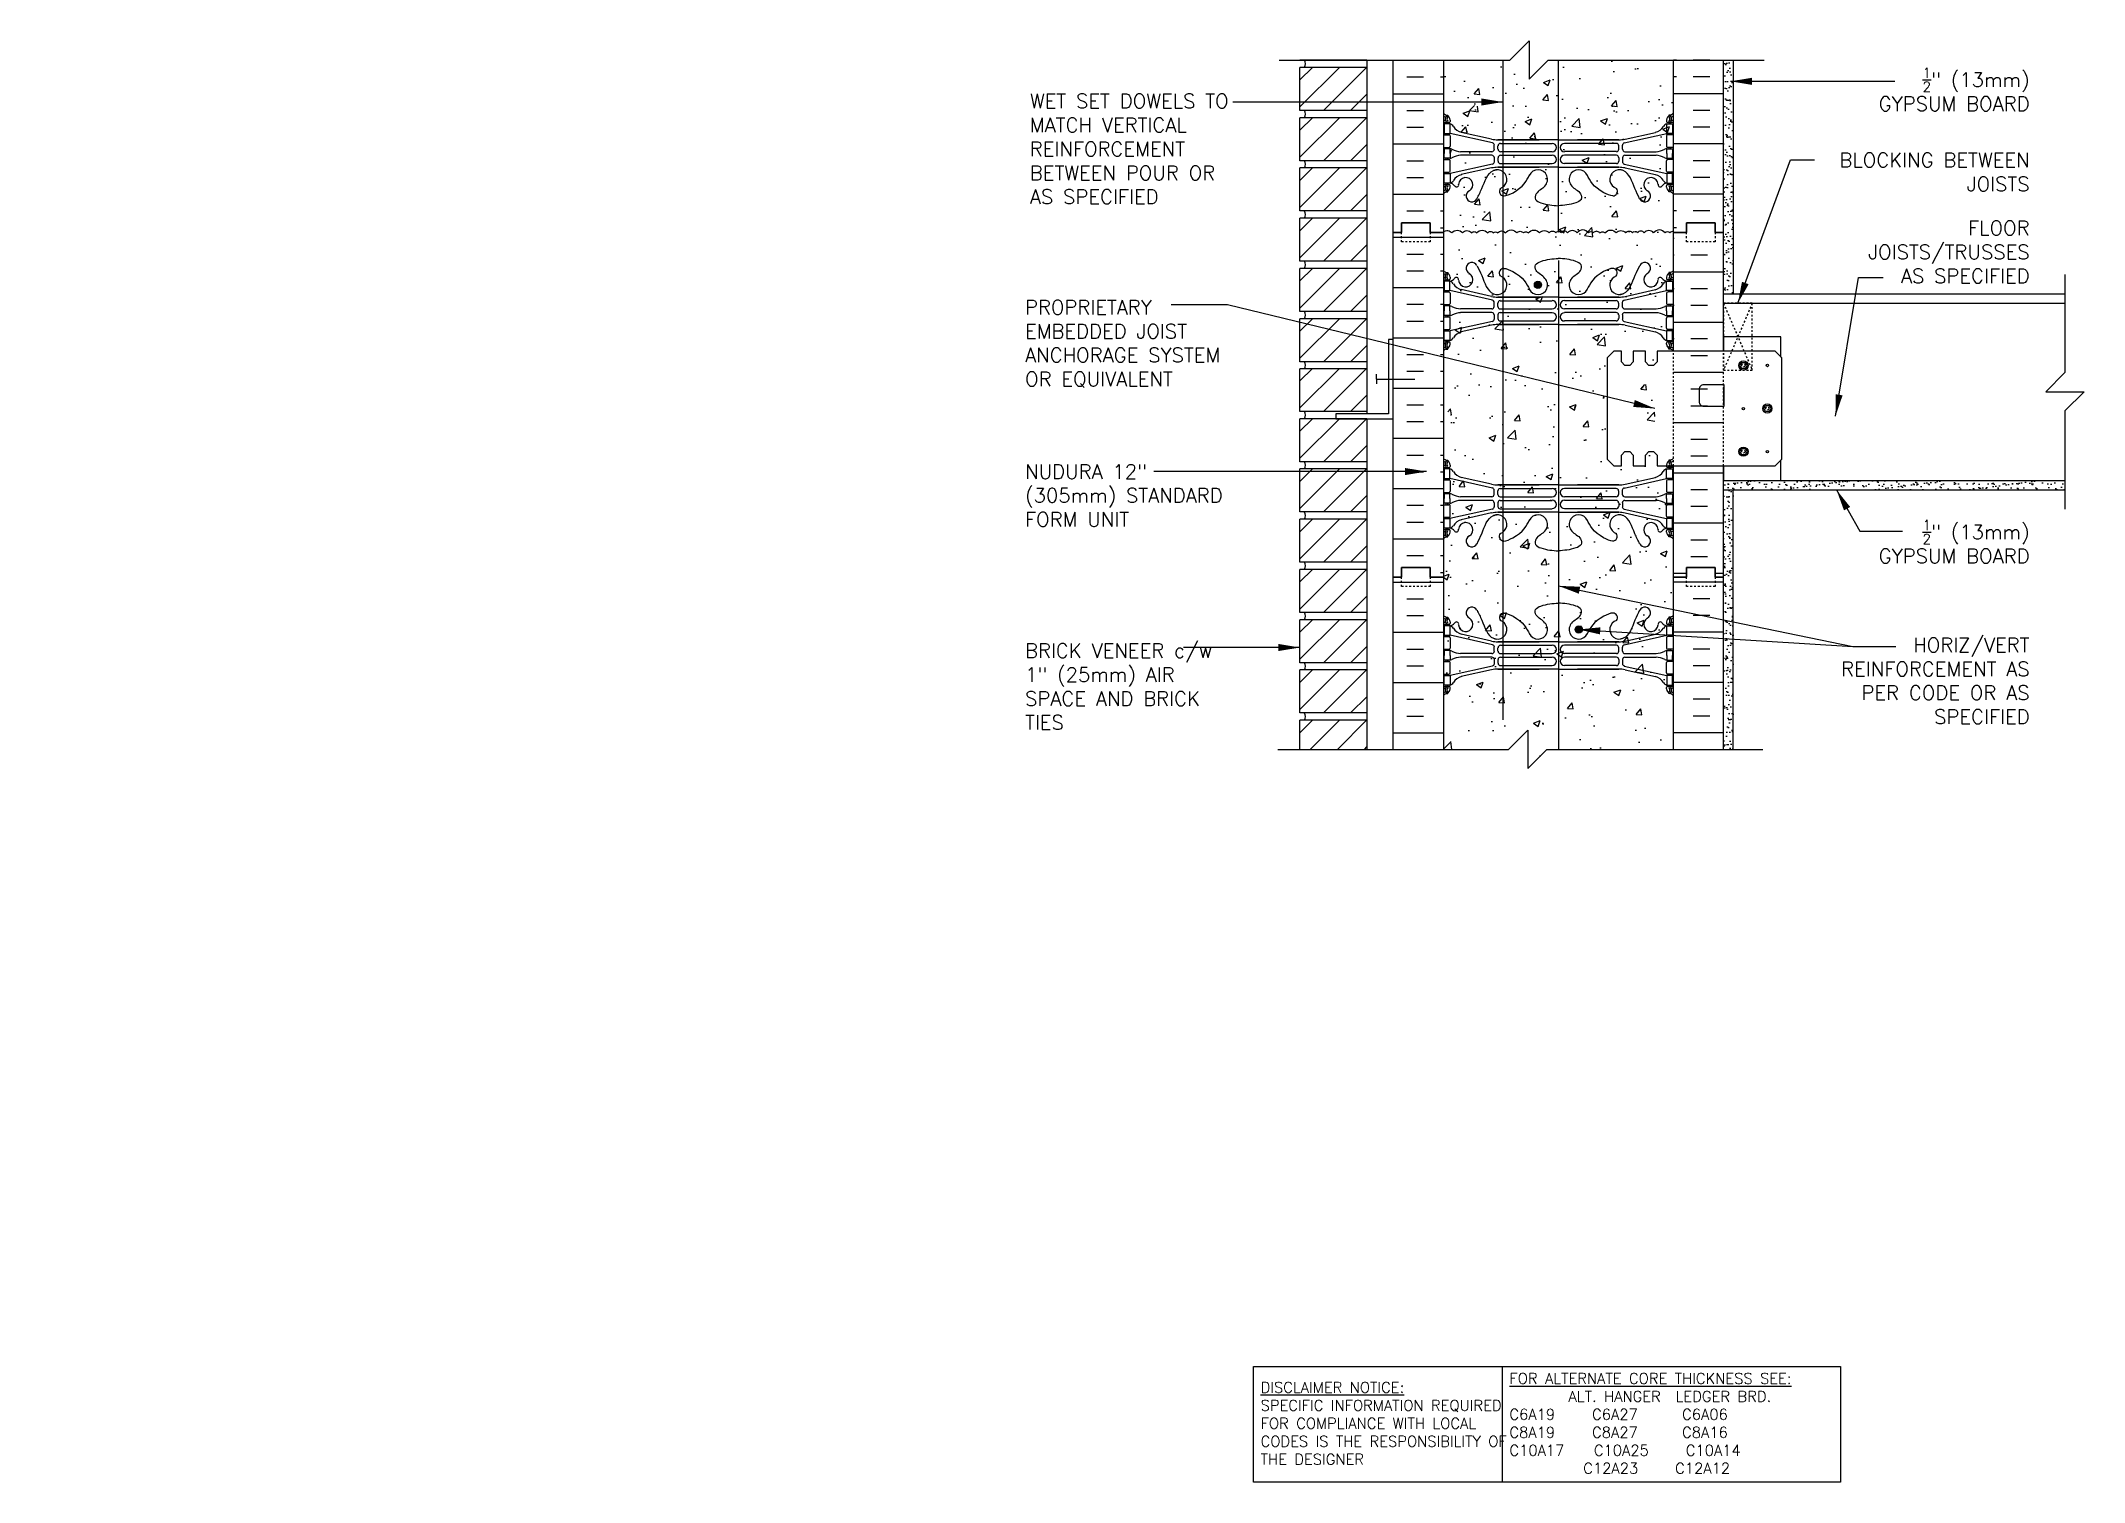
# Model space of a CAD drawing. Header units: inches. Extents: x 109 to 216, y 59 to 135.
import ezdxf

# ---------------------------------------------------------------- set-up
doc = ezdxf.new("R2010")
doc.units = ezdxf.units.IN
doc.header["$LTSCALE"] = 0.5
doc.header["$MEASUREMENT"] = 0
doc.linetypes.add('DASHED2', pattern=[0.375, 0.25, -0.125])
doc.linetypes.add('HIDDEN2', pattern=[0.1875, 0.125, -0.0625])
for name, color, linetype in [('HATCH', 12, 'Continuous'), ('line25', 2, 'Continuous'), ('LINE3', 3, 'Continuous'), ('LINE50', 5, 'Continuous'), ('LINE9', 9, 'Continuous'), ('TEXT', 4, 'Continuous'), ('Web_Edge', 9, 'Continuous')]:
    doc.layers.add(name, color=color, linetype=linetype)
doc.styles.add('DIM', font='romans.shx', dxfattribs={"width": 0.7})
doc.styles.add('ROMANS', font='romans.shx', dxfattribs={"height": 0.75})
doc.styles.get("Standard").update_dxf_attribs({"font": 'romans.shx', "height": 0.75})
doc.dimstyles.new('ext_12', dxfattribs={"dimscale": 12, "dimtxt": 0.09375, "dimasz": 0.09375, "dimexe": 0.09375, "dimexo": 0.0625, "dimgap": 0.0625, "dimtad": 1, "dimdec": 1, "dimzin": 3, "dimdsep": 46, "dimlunit": 4, "dimtxsty": 'DIM', "dimcen": 0.09, "dimdle": 0.09375, "dimclrt": 4, "dimadec": 0, "dimazin": 0, "dimtfac": 1, "dimtdec": 1, "dimtmove": 2, "dimatfit": 3, "dimfxl": 1, "dimfrac": 2, "dimtolj": 1, "dimtzin": 0, "dimarcsym": 0})
pattern_1 = [(37.5, (85.77565, -8.6166), (-0.0157483, 0.48170594), [0, -0.38, 0, -0.425, 0, -0.40625]), (7.5, (85.77565, -8.6166), (0.4424442, 0.7055365), [0, -0.205, 0, -0.3425, 0, -0.13125]), (327.5, (85.46815, -8.6166), (0.7785355, 0.0014148), [0, -0.125, 0, -0.45, 0, -0.5875]), (317.5, (85.46815, -8.6166), (0.7515317, 0.219419), [0, -0.0625, 0, -0.295, 0, -0.3375])]

msp = doc.modelspace()

# ---------------------------------------------------------------- texts
at = {"layer": 'TEXT', "char_height": 0.75, "style": 'ROMANS'}
for s, insert, width, attachment_point in [('\\A1;{\\H0.7x;\\S1/2;}" (13mm) GYPSUM BOARD', (212.84, 132.17), 9.124, 6), ('WET SET DOWELS TO MATCH VERTICAL REINFORCEMENT BETWEEN POUR OR AS SPECIFIED', (160.64, 129.06), 11.5508, 4), ('BLOCKING BETWEEN JOISTS', (212.84, 127.85), 11.5281, 6), ('FLOOR JOISTS/TRUSSES AS SPECIFIED', (212.84, 123.68), 9.124, 6), ('PROPRIETARY EMBEDDED JOIST ANCHORAGE SYSTEM OR EQUIVALENT', (160.39, 118.88), 12.4872, 4), ('NUDURA 12" (305mm) STANDARD FORM UNIT', (160.39, 110.96), 11.6995, 4), ('\\A1;{\\H0.7x;\\S1/2;}" (13mm) GYPSUM BOARD', (212.84, 108.55), 9.124, 6), ('HORIZ/VERT REINFORCEMENT AS PER CODE OR AS SPECIFIED', (212.84, 101.28), 12.021, 6), ('BRICK VENEER c/w 1" (25mm) AIR SPACE AND BRICK TIES', (160.39, 100.98), 10.8749, 4)]:
    msp.add_mtext(s, dxfattribs=dict(at, insert=insert, width=width, attachment_point=attachment_point))
at = {"layer": 'TEXT', "char_height": 0.5625, "attachment_point": 4}
for s, insert, width in [('{\\LFOR ALTERNATE CORE THICKNESS SEE:\\P}        ALT. HANGER  LEDGER BRD.\\PC6A19     C6A27      C6A06     \\PC8A19     C8A27      C8A16\\PC10A17    C10A25     C10A14\\P          C12A23     C12A12', (185.68, 62.5), 23.333), ('{\\LDISCLAIMER NOTICE:}\\PSPECIFIC INFORMATION REQUIRED FOR COMPLIANCE WITH LOCAL CODES IS THE RESPONSIBILITY OF THE DESIGNER', (172.69, 62.5), 14.0024)]:
    msp.add_mtext(s, dxfattribs=dict(at, insert=insert, width=width))

# ---------------------------------------------------------------- blocks, each defined once
blk = doc.blocks.new('12-inch Hinge Pin Web')
at = {"layer": 'Web_Edge'}
for p, q in [((349.82, 208.63), (349.9, 208.63)), ((349.82, 208.53), (350.11, 208.53)), ((349.97, 208.9), (350.06, 208.9)), ((349.97, 208.53), (349.97, 208.46)), ((350.06, 208.9), (350.06, 208.86)), ((350.06, 208.53), (350.06, 208.46)), ((350.17, 208.66), (350.17, 208.59)), ((361.48, 208.66), (361.48, 208.59)), ((361.82, 208.53), (361.54, 208.53)), ((361.68, 208.9), (361.59, 208.9)), ((361.59, 208.9), (361.59, 208.86)), ((361.59, 208.53), (361.59, 208.46)), ((361.68, 208.53), (361.68, 208.46)), ((361.82, 208.63), (361.75, 208.63)), ((349.82, 207.89), (350.11, 207.89)), ((349.82, 207.23), (350.11, 207.23)), ((349.97, 207.96), (349.97, 207.89)), ((349.97, 207.23), (349.97, 207.16)), ((350.06, 207.96), (350.06, 207.89)), ((350.06, 207.23), (350.06, 207.16)), ((352.38, 207.46), (350.16, 207.96)), ((350.17, 207.82), (350.17, 207.29)), ((352.35, 207), (350.72, 207)), ((352.34, 207.66), (350.76, 208.01)), ((352.48, 207.13), (352.48, 207.34)), ((352.67, 207.62), (354.82, 207.62)), ((355.82, 207.62), (352.67, 207.62)), ((352.67, 207.13), (352.67, 207.31)), ((352.79, 207.43), (355.51, 207.43)), ((352.79, 207), (355.51, 207)), ((355.82, 207.62), (358.98, 207.62)), ((358.85, 207.43), (356.14, 207.43)), ((358.85, 207), (356.14, 207)), ((358.98, 207.62), (356.82, 207.62)), ((358.98, 207.13), (358.98, 207.31)), ((359.17, 207.13), (359.17, 207.34)), ((359.26, 207.46), (361.48, 207.96)), ((359.29, 207), (360.93, 207)), ((359.31, 207.66), (360.89, 208.01)), ((361.48, 207.82), (361.48, 207.29)), ((361.82, 207.89), (361.54, 207.89)), ((361.82, 207.23), (361.54, 207.23)), ((361.59, 207.96), (361.59, 207.89)), ((361.59, 207.23), (361.59, 207.16)), ((361.68, 207.96), (361.68, 207.89)), ((361.68, 207.23), (361.68, 207.16)), ((349.82, 206.59), (350.11, 206.59)), ((349.82, 205.93), (350.11, 205.93)), ((349.97, 206.59), (349.97, 206.66)), ((349.97, 205.86), (349.97, 205.93)), ((350.06, 206.59), (350.06, 206.66)), ((350.06, 205.86), (350.06, 205.93)), ((352.38, 206.35), (350.16, 205.86)), ((350.17, 205.99), (350.17, 206.52)), ((352.35, 206.81), (350.72, 206.81)), ((352.34, 206.15), (350.76, 205.8)), ((352.48, 206.69), (352.48, 206.47)), ((352.67, 206.69), (352.67, 206.5)), ((352.67, 206.19), (354.82, 206.19)), ((355.82, 206.19), (352.67, 206.19)), ((352.79, 206.81), (355.51, 206.81)), ((352.79, 206.38), (355.51, 206.38)), ((355.82, 206.19), (358.98, 206.19)), ((358.85, 206.81), (356.14, 206.81)), ((358.85, 206.38), (356.14, 206.38)), ((358.98, 206.19), (356.82, 206.19)), ((358.98, 206.69), (358.98, 206.5)), ((359.17, 206.69), (359.17, 206.47)), ((359.26, 206.35), (361.48, 205.86)), ((359.29, 206.81), (360.93, 206.81)), ((359.31, 206.15), (360.89, 205.8)), ((361.48, 205.99), (361.48, 206.52)), ((361.82, 206.59), (361.54, 206.59)), ((361.82, 205.93), (361.54, 205.93)), ((361.59, 206.59), (361.59, 206.66)), ((361.59, 205.86), (361.59, 205.93)), ((361.68, 206.59), (361.68, 206.66)), ((361.68, 205.86), (361.68, 205.93)), ((349.82, 205.29), (350.11, 205.29)), ((349.82, 205.19), (349.9, 205.19)), ((349.97, 205.29), (349.97, 205.36)), ((349.97, 204.91), (350.06, 204.91)), ((350.06, 205.29), (350.06, 205.36)), ((350.06, 204.91), (350.06, 204.95)), ((350.17, 205.16), (350.17, 205.22)), ((361.48, 205.16), (361.48, 205.22)), ((361.82, 205.29), (361.54, 205.29)), ((361.59, 205.29), (361.59, 205.36)), ((361.59, 204.91), (361.59, 204.95)), ((361.68, 204.91), (361.59, 204.91)), ((361.68, 205.29), (361.68, 205.36)), ((361.82, 205.19), (361.75, 205.19)), ((349.82, 198.82), (349.9, 198.82)), ((349.82, 198.72), (350.11, 198.72)), ((349.97, 199.1), (350.06, 199.1)), ((349.97, 198.72), (349.97, 198.65)), ((350.06, 199.1), (350.06, 199.06)), ((350.06, 198.72), (350.06, 198.65)), ((350.17, 198.85), (350.17, 198.78)), ((361.48, 198.85), (361.48, 198.78)), ((361.82, 198.72), (361.54, 198.72)), ((361.68, 199.1), (361.59, 199.1)), ((361.59, 199.1), (361.59, 199.06)), ((361.59, 198.72), (361.59, 198.65)), ((361.68, 198.72), (361.68, 198.65)), ((361.82, 198.82), (361.75, 198.82)), ((349.82, 198.08), (350.11, 198.08)), ((349.82, 197.42), (350.11, 197.42)), ((349.97, 198.15), (349.97, 198.08)), ((349.97, 197.42), (349.97, 197.35)), ((350.06, 198.15), (350.06, 198.08)), ((350.06, 197.42), (350.06, 197.35)), ((352.38, 197.65), (350.16, 198.15)), ((350.17, 198.02), (350.17, 197.48)), ((352.34, 197.85), (350.76, 198.2)), ((352.48, 197.32), (352.48, 197.53)), ((352.67, 197.81), (354.82, 197.81)), ((355.82, 197.81), (352.67, 197.81)), ((352.67, 197.32), (352.67, 197.5)), ((352.79, 197.63), (355.51, 197.63)), ((355.82, 197.81), (358.98, 197.81)), ((358.85, 197.63), (356.14, 197.63)), ((358.98, 197.81), (356.82, 197.81)), ((358.98, 197.32), (358.98, 197.5)), ((359.17, 197.32), (359.17, 197.53)), ((359.26, 197.65), (361.48, 198.15)), ((359.31, 197.85), (360.89, 198.2)), ((361.48, 198.02), (361.48, 197.48)), ((361.82, 198.08), (361.54, 198.08)), ((361.82, 197.42), (361.54, 197.42)), ((361.59, 198.15), (361.59, 198.08)), ((361.59, 197.42), (361.59, 197.35)), ((361.68, 198.15), (361.68, 198.08)), ((361.68, 197.42), (361.68, 197.35)), ((349.82, 196.78), (350.11, 196.78)), ((349.97, 196.78), (349.97, 196.85)), ((350.06, 196.78), (350.06, 196.85)), ((352.38, 196.54), (350.16, 196.05)), ((350.17, 196.18), (350.17, 196.72)), ((352.35, 197.19), (350.72, 197.19)), ((352.35, 197), (350.72, 197)), ((352.34, 196.35), (350.76, 195.99)), ((352.48, 196.88), (352.48, 196.67)), ((352.67, 196.88), (352.67, 196.69)), ((352.67, 196.38), (354.82, 196.38)), ((355.82, 196.38), (352.67, 196.38)), ((352.79, 197.19), (355.51, 197.19)), ((352.79, 197), (355.51, 197)), ((352.79, 196.57), (355.51, 196.57)), ((355.82, 196.38), (358.98, 196.38)), ((358.85, 197.19), (356.14, 197.19)), ((358.85, 197), (356.14, 197)), ((358.85, 196.57), (356.14, 196.57)), ((358.98, 196.38), (356.82, 196.38)), ((358.98, 196.88), (358.98, 196.69)), ((359.17, 196.88), (359.17, 196.67)), ((359.26, 196.54), (361.48, 196.05)), ((359.29, 197.19), (360.93, 197.19)), ((359.29, 197), (360.93, 197)), ((359.31, 196.35), (360.89, 195.99)), ((361.48, 196.18), (361.48, 196.72)), ((361.82, 196.78), (361.54, 196.78)), ((361.59, 196.78), (361.59, 196.85)), ((361.68, 196.78), (361.68, 196.85)), ((349.82, 196.12), (350.11, 196.12)), ((349.82, 195.48), (350.11, 195.48)), ((349.82, 195.38), (349.9, 195.38)), ((349.97, 196.05), (349.97, 196.12)), ((349.97, 195.48), (349.97, 195.55)), ((350.06, 196.05), (350.06, 196.12)), ((350.06, 195.48), (350.06, 195.55)), ((350.17, 195.35), (350.17, 195.42)), ((361.48, 195.35), (361.48, 195.42)), ((361.82, 196.12), (361.54, 196.12)), ((361.82, 195.48), (361.54, 195.48)), ((361.59, 196.05), (361.59, 196.12)), ((361.59, 195.48), (361.59, 195.55)), ((361.68, 196.05), (361.68, 196.12)), ((361.68, 195.48), (361.68, 195.55)), ((361.82, 195.38), (361.75, 195.38)), ((349.97, 195.1), (350.06, 195.1)), ((350.06, 195.1), (350.06, 195.14)), ((361.59, 195.1), (361.59, 195.14)), ((361.68, 195.1), (361.59, 195.1))]:
    blk.add_line(p, q, dxfattribs=at)
for points in [[(349.86, 207.96), (350.16, 207.96), (350.16, 208.46), (349.86, 208.46)], [(361.78, 207.96), (361.48, 207.96), (361.48, 208.46), (361.78, 208.46)], [(349.86, 205.86), (350.16, 205.86), (350.16, 205.36), (349.86, 205.36)], [(361.78, 205.86), (361.48, 205.86), (361.48, 205.36), (361.78, 205.36)], [(349.86, 198.15), (350.16, 198.15), (350.16, 198.65), (349.86, 198.65)], [(361.78, 198.15), (361.48, 198.15), (361.48, 198.65), (361.78, 198.65)], [(349.86, 196.05), (350.16, 196.05), (350.16, 195.55), (349.86, 195.55)], [(361.78, 196.05), (361.48, 196.05), (361.48, 195.55), (361.78, 195.55)]]:
    blk.add_lwpolyline(points, close=True, dxfattribs=at)
for points in [[(350.16, 206.91), (350.16, 207.16), (349.86, 207.16), (349.86, 206.91)], [(361.48, 206.91), (361.48, 207.16), (361.78, 207.16), (361.78, 206.91)], [(350.16, 206.91), (350.16, 206.66), (349.86, 206.66), (349.86, 206.91)], [(361.48, 206.91), (361.48, 206.66), (361.78, 206.66), (361.78, 206.91)], [(350.16, 197.1), (350.16, 197.35), (349.86, 197.35), (349.86, 197.1)], [(350.16, 197.1), (350.16, 196.85), (349.86, 196.85), (349.86, 197.1)], [(361.48, 197.1), (361.48, 197.35), (361.78, 197.35), (361.78, 197.1)], [(361.48, 197.1), (361.48, 196.85), (361.78, 196.85), (361.78, 197.1)]]:
    blk.add_lwpolyline(points, dxfattribs=at)
for centre, radius, start, end in [((351.31, 209.13), 0.3, 27.597, 243.9425), ((352.98, 208.88), 0.242, 90, 218.2327), ((358.66, 208.88), 0.242, 321.7673, 90), ((360.34, 209.13), 0.3, 296.0575, 152.403), ((350.17, 209.36), 0.5, 226.2109, 250.5288), ((350.17, 209.36), 0.6, 234.7832, 245.0748), ((349.9, 208.65), 0.0196, 269.4032, 15.4901), ((350.16, 208.71), 0.25, 140.1145, 222.4609), ((349.91, 208.8), 0.021, 343.464, 63.9957), ((350.01, 208.84), 0.045, 321.448, 139.1879), ((350.01, 208.57), 0.045, 222.4609, 42.4609), ((349.92, 208.66), 0.25, 0, 70.5288), ((350.16, 208.71), 0.16, 140.0001, 222.4609), ((350.11, 208.59), 0.0625, 270, 0), ((350.13, 208.81), 0.352, 276.1291, 321.5331), ((350.04, 208.11), 0.364, 34.9775, 70.3387), ((350.97, 208.72), 0.743, 212.7919, 253.8107), ((350.5, 208.54), 0.113, 347.8156, 154.0569), ((350.99, 208.53), 0.375, 182.9237, 59.8675), ((352.64, 208.25), 0.5, 246.2139, 71.7937), ((354.76, 208.25), 0.5, 204.819, 44.1875), ((356.89, 208.25), 0.5, 135.8125, 335.181), ((359.01, 208.25), 0.5, 108.2063, 293.7861), ((360.66, 208.53), 0.375, 120.1325, 357.0763), ((360.68, 208.72), 0.743, 286.1893, 327.2081), ((361.14, 208.54), 0.113, 25.9431, 192.1844), ((361.52, 208.81), 0.352, 218.4669, 263.8709), ((361.6, 208.11), 0.364, 109.6613, 145.0225), ((361.73, 208.66), 0.25, 109.4712, 180), ((361.54, 208.59), 0.0625, 180, 270), ((361.63, 208.57), 0.045, 137.5391, 317.5391), ((361.64, 208.84), 0.045, 40.8121, 218.552), ((361.48, 208.71), 0.16, 317.5391, 39.9999), ((361.48, 209.36), 0.5, 289.4712, 313.7891), ((361.48, 208.71), 0.25, 317.5391, 39.8855), ((361.74, 208.8), 0.021, 116.0043, 196.536), ((361.48, 209.36), 0.6, 294.9252, 305.2168), ((361.75, 208.65), 0.0196, 164.5099, 270.5968), ((350.11, 207.82), 0.0625, 0, 90), ((350.11, 207.29), 0.0625, 270, 0), ((350.16, 206.94), 0.219, 60.4937, 88.92), ((350.81, 208.17), 1.17, 242.6365, 265.6505), ((352.67, 209.12), 1.5, 257.4135, 270), ((352.35, 207.13), 0.125, 270, 0), ((352.35, 207.34), 0.125, 0, 77.3767), ((352.79, 207.31), 0.125, 90, 180), ((352.79, 207.13), 0.125, 180, 270), ((355.51, 207.22), 0.217, 270, 90), ((356.14, 207.22), 0.217, 90, 270), ((358.85, 207.31), 0.125, 0, 90), ((358.85, 207.13), 0.125, 270, 360), ((358.98, 209.12), 1.5, 270, 282.5865), ((359.29, 207.34), 0.125, 102.6233, 180), ((359.29, 207.13), 0.125, 180, 270), ((360.84, 208.17), 1.17, 274.3495, 297.3635), ((361.49, 206.94), 0.219, 91.08, 119.5063), ((361.54, 207.82), 0.0625, 90, 180), ((361.54, 207.29), 0.0625, 180, 270), ((350.11, 206.52), 0.0625, 0, 90), ((350.11, 205.99), 0.0625, 270, 0), ((350.16, 206.87), 0.219, 271.08, 299.5063), ((350.81, 205.64), 1.17, 94.3495, 117.3635), ((352.67, 204.69), 1.5, 90, 102.5865), ((352.35, 206.69), 0.125, 0, 90), ((352.35, 206.47), 0.125, 282.6233, 0), ((352.79, 206.69), 0.125, 90, 180), ((352.79, 206.5), 0.125, 180, 270), ((355.51, 206.59), 0.217, 270, 90), ((356.14, 206.59), 0.217, 90, 270), ((358.85, 206.69), 0.125, 0, 90), ((358.85, 206.5), 0.125, 270, 0), ((358.98, 204.69), 1.5, 77.4135, 90), ((359.29, 206.69), 0.125, 90, 180), ((359.29, 206.47), 0.125, 180, 257.3767), ((360.84, 205.64), 1.17, 62.6365, 85.6505), ((361.49, 206.87), 0.219, 240.4937, 268.92), ((361.54, 206.52), 0.0625, 90, 180), ((361.54, 205.99), 0.0625, 180, 270), ((350.17, 204.45), 0.6, 114.9252, 125.2168), ((350.17, 204.45), 0.5, 109.4712, 133.7891), ((349.9, 205.17), 0.0196, 344.5099, 90.5968), ((350.16, 205.1), 0.25, 137.5391, 219.8855), ((349.91, 205.01), 0.021, 296.0043, 16.536), ((350.01, 204.97), 0.045, 220.8121, 38.552), ((350.01, 205.24), 0.045, 317.5391, 137.5391), ((350.16, 205.1), 0.16, 137.5391, 219.9999), ((349.92, 205.16), 0.25, 289.4712, 360), ((350.11, 205.22), 0.0625, 360, 90), ((350.04, 205.7), 0.364, 289.6613, 325.0225), ((350.97, 205.09), 0.743, 106.1893, 147.2081), ((360.68, 205.09), 0.743, 32.7919, 73.8107), ((361.6, 205.7), 0.364, 214.9775, 250.3387), ((361.54, 205.22), 0.0625, 90, 180), ((361.73, 205.16), 0.25, 180, 250.5288), ((361.63, 205.24), 0.045, 42.4609, 222.4609), ((361.48, 205.1), 0.16, 320.0001, 42.4609), ((361.64, 204.97), 0.045, 141.448, 319.1879), ((361.48, 204.45), 0.5, 46.2109, 70.5288), ((361.48, 205.1), 0.25, 320.1145, 42.4609), ((361.74, 205.01), 0.021, 163.464, 243.9957), ((361.75, 205.17), 0.0196, 89.4032, 195.4901), ((361.48, 204.45), 0.6, 54.7832, 65.0748), ((350.17, 199.56), 0.5, 226.2109, 250.5288), ((350.17, 199.56), 0.6, 234.7832, 245.0748), ((349.9, 198.84), 0.0196, 269.4032, 15.4901), ((350.16, 198.9), 0.25, 140.1145, 222.4609), ((349.91, 198.99), 0.021, 343.464, 63.9957), ((350.01, 199.03), 0.045, 321.448, 139.1879), ((350.01, 198.76), 0.045, 222.4609, 42.4609), ((349.92, 198.85), 0.25, 0, 70.5288), ((350.16, 198.9), 0.16, 140.0001, 222.4609), ((350.11, 198.78), 0.0625, 270, 0), ((350.04, 198.31), 0.364, 34.9775, 70.3387), ((350.97, 198.92), 0.743, 212.7919, 253.8107), ((360.68, 198.92), 0.743, 286.1893, 327.2081), ((361.6, 198.31), 0.364, 109.6613, 145.0225), ((361.73, 198.85), 0.25, 109.4712, 180), ((361.54, 198.78), 0.0625, 180, 270), ((361.63, 198.76), 0.045, 137.5391, 317.5391), ((361.64, 199.03), 0.045, 40.8121, 218.552), ((361.48, 198.9), 0.16, 317.5391, 39.9999), ((361.48, 199.56), 0.5, 289.4712, 313.7891), ((361.48, 198.9), 0.25, 317.5391, 39.8855), ((361.74, 198.99), 0.021, 116.0043, 196.536), ((361.48, 199.56), 0.6, 294.9252, 305.2168), ((361.75, 198.84), 0.0196, 164.5099, 270.5968), ((350.11, 198.02), 0.0625, 0, 90), ((350.11, 197.48), 0.0625, 270, 0), ((352.67, 199.31), 1.5, 257.4135, 270), ((352.35, 197.53), 0.125, 0, 77.3767), ((352.79, 197.5), 0.125, 90, 180), ((355.51, 197.41), 0.217, 270, 90), ((356.14, 197.41), 0.217, 90, 270), ((358.85, 197.5), 0.125, 0, 90), ((358.98, 199.31), 1.5, 270, 282.5865), ((359.29, 197.53), 0.125, 102.6233, 180), ((361.54, 198.02), 0.0625, 90, 180), ((361.54, 197.48), 0.0625, 180, 270), ((350.11, 196.72), 0.0625, 0, 90), ((350.16, 197.13), 0.219, 60.4937, 88.92), ((350.16, 197.07), 0.219, 271.08, 299.5063), ((350.81, 198.36), 1.17, 242.6365, 265.6505), ((350.81, 195.84), 1.17, 94.3495, 117.3635), ((352.67, 194.88), 1.5, 90, 102.5865), ((352.35, 197.32), 0.125, 270, 0), ((352.35, 196.88), 0.125, 0, 90), ((352.35, 196.67), 0.125, 282.6233, 0), ((352.79, 197.32), 0.125, 180, 270), ((352.79, 196.88), 0.125, 90, 180), ((352.79, 196.69), 0.125, 180, 270), ((355.51, 196.79), 0.217, 270, 90), ((356.14, 196.79), 0.217, 90, 270), ((358.85, 197.32), 0.125, 270, 360), ((358.85, 196.88), 0.125, 0, 90), ((358.85, 196.69), 0.125, 270, 0), ((358.98, 194.88), 1.5, 77.4135, 90), ((359.29, 197.32), 0.125, 180, 270), ((359.29, 196.88), 0.125, 90, 180), ((359.29, 196.67), 0.125, 180, 257.3767), ((360.84, 198.36), 1.17, 274.3495, 297.3635), ((360.84, 195.84), 1.17, 62.6365, 85.6505), ((361.49, 197.13), 0.219, 91.08, 119.5063), ((361.49, 197.07), 0.219, 240.4937, 268.92), ((361.54, 196.72), 0.0625, 90, 180), ((349.9, 195.36), 0.0196, 344.5099, 90.5968), ((350.16, 195.29), 0.25, 137.5391, 219.8855), ((350.01, 195.43), 0.045, 317.5391, 137.5391), ((350.16, 195.29), 0.16, 137.5391, 219.9999), ((349.92, 195.35), 0.25, 289.4712, 360), ((350.11, 196.18), 0.0625, 270, 0), ((350.11, 195.42), 0.0625, 360, 90), ((350.04, 195.89), 0.364, 289.6613, 325.0225), ((350.13, 195.2), 0.352, 38.4669, 83.8709), ((350.97, 195.28), 0.743, 106.1893, 147.2081), ((350.5, 195.47), 0.113, 205.9431, 12.1844), ((350.99, 195.47), 0.375, 300.1325, 177.0763), ((352.64, 195.75), 0.5, 288.2063, 113.7861), ((352.98, 195.13), 0.242, 141.7673, 270), ((354.76, 195.75), 0.5, 315.8125, 155.181), ((356.89, 195.75), 0.5, 24.819, 224.1875), ((359.01, 195.75), 0.5, 66.2139, 251.7937), ((358.66, 195.13), 0.242, 270, 38.2327), ((360.66, 195.47), 0.375, 2.9237, 239.8675), ((360.68, 195.28), 0.743, 32.7919, 73.8107), ((361.14, 195.47), 0.113, 167.8156, 334.0569), ((361.52, 195.2), 0.352, 96.1291, 141.5331), ((361.6, 195.89), 0.364, 214.9775, 250.3387), ((361.54, 196.18), 0.0625, 180, 270), ((361.54, 195.42), 0.0625, 90, 180), ((361.73, 195.35), 0.25, 180, 250.5288), ((361.63, 195.43), 0.045, 42.4609, 222.4609), ((361.48, 195.29), 0.16, 320.0001, 42.4609), ((361.48, 195.29), 0.25, 320.1145, 42.4609), ((361.75, 195.36), 0.0196, 89.4032, 195.4901), ((350.17, 194.64), 0.6, 114.9252, 125.2168), ((350.17, 194.64), 0.5, 109.4712, 133.7891), ((349.91, 195.2), 0.021, 296.0043, 16.536), ((350.01, 195.16), 0.045, 220.8121, 38.552), ((351.31, 194.88), 0.3, 116.0575, 332.403), ((360.34, 194.88), 0.3, 207.597, 63.9425), ((361.64, 195.16), 0.045, 141.448, 319.1879), ((361.48, 194.64), 0.5, 46.2109, 70.5288), ((361.74, 195.2), 0.021, 163.464, 243.9957), ((361.48, 194.64), 0.6, 54.7832, 65.0748)]:
    blk.add_arc(centre, radius, start, end, dxfattribs=at)
for points, knots in [([(351.58, 209.26), (351.66, 209.1), (351.91, 208.61), (352.13, 207.86), (352.54, 207.76), (352.59, 207.76)], [0, 0, 0, 0, 0.579211, 1.703896, 1.875321, 1.875321, 1.875321, 1.875321]), ([(352.98, 209.12), (353.1, 209.12), (353.94, 208.77), (354.18, 208.31), (354.32, 208.03)], [0.038125, 0.038125, 0.038125, 0.038125, 0.320663, 1.258119, 1.258119, 1.258119, 1.258119]), ([(355.12, 208.6), (355.01, 208.77), (354.65, 208.86), (354.58, 209.35), (355.12, 209.59), (355.53, 209.62), (355.82, 209.64)], [0.229407, 0.229407, 0.229407, 0.229407, 0.844432, 1.128849, 1.464331, 2.389004, 2.389004, 2.389004, 2.389004]), ([(356.53, 208.6), (356.64, 208.77), (357, 208.86), (357.07, 209.35), (356.52, 209.59), (356.12, 209.62), (355.82, 209.64)], [0.229407, 0.229407, 0.229407, 0.229407, 0.844432, 1.128849, 1.464331, 2.389004, 2.389004, 2.389004, 2.389004]), ([(358.66, 209.12), (358.54, 209.12), (357.71, 208.77), (357.47, 208.31), (357.33, 208.03)], [0.038125, 0.038125, 0.038125, 0.038125, 0.320663, 1.258119, 1.258119, 1.258119, 1.258119]), ([(360.07, 209.26), (359.99, 209.1), (359.73, 208.61), (359.52, 207.86), (359.11, 207.76), (359.05, 207.76)], [0, 0, 0, 0, 0.579211, 1.703896, 1.875321, 1.875321, 1.875321, 1.875321]), ([(351.58, 194.74), (351.66, 194.91), (351.91, 195.4), (352.13, 196.15), (352.54, 196.24), (352.59, 196.25)], [0, 0, 0, 0, 0.579211, 1.703896, 1.875321, 1.875321, 1.875321, 1.875321]), ([(352.98, 194.88), (353.1, 194.88), (353.94, 195.24), (354.18, 195.7), (354.32, 195.98)], [0.038125, 0.038125, 0.038125, 0.038125, 0.320663, 1.258119, 1.258119, 1.258119, 1.258119]), ([(355.12, 195.4), (355.01, 195.24), (354.65, 195.15), (354.58, 194.65), (355.12, 194.42), (355.53, 194.39), (355.82, 194.37)], [0.229407, 0.229407, 0.229407, 0.229407, 0.844432, 1.128849, 1.464331, 2.389004, 2.389004, 2.389004, 2.389004]), ([(356.53, 195.4), (356.64, 195.24), (357, 195.15), (357.07, 194.65), (356.52, 194.42), (356.12, 194.39), (355.82, 194.37)], [0.229407, 0.229407, 0.229407, 0.229407, 0.844432, 1.128849, 1.464331, 2.389004, 2.389004, 2.389004, 2.389004]), ([(358.66, 194.88), (358.54, 194.88), (357.71, 195.24), (357.47, 195.7), (357.33, 195.98)], [0.038125, 0.038125, 0.038125, 0.038125, 0.320663, 1.258119, 1.258119, 1.258119, 1.258119]), ([(360.07, 194.74), (359.99, 194.91), (359.73, 195.4), (359.52, 196.15), (359.11, 196.24), (359.05, 196.25)], [0, 0, 0, 0, 0.579211, 1.703896, 1.875321, 1.875321, 1.875321, 1.875321])]:
    blk.add_open_spline(points, degree=3, knots=knots, dxfattribs=at)
for points in [[(352.67, 207.13), (352.67, 207.3)], [(358.98, 207.13), (358.98, 207.3)], [(352.67, 206.68), (352.67, 206.51)], [(358.98, 206.68), (358.98, 206.51)], [(352.67, 197.32), (352.67, 197.5)], [(358.98, 197.32), (358.98, 197.5)], [(352.67, 196.87), (352.67, 196.7)], [(358.98, 196.87), (358.98, 196.7)]]:
    blk.add_open_spline(points, degree=1, dxfattribs=at)

# ---------------------------------------------------------------- hatches: boundary and pattern name
at = {"layer": 'HATCH'}
h = msp.add_hatch(dxfattribs=at)
h.set_pattern_fill('AR-CONC', color=256, scale=0.5)
h.paths.add_polyline_path([(194.24, 133.7), (187.71, 133.7), (186.71, 132.7), (186.71, 134.7), (185.71, 133.7), (182.24, 133.7), (182.24, 130.92, 0.088416), (182.38, 130.82), (182.47, 130.82), (182.47, 130.78, -0.249069), (182.58, 130.57), (182.58, 130.5, -0.414214), (182.52, 130.44), (182.47, 130.44), (182.47, 130.37), (182.58, 130.37, -0.168672), (182.76, 130.22, 0.17445), (183.17, 129.92), (184.75, 129.57, 0.054974), (185.08, 129.54), (188.24, 129.54), (191.39, 129.54, 0.054974), (191.72, 129.57), (193.3, 129.92, 0.17445), (193.71, 130.22, -0.168672), (193.9, 130.37), (194, 130.37), (194, 130.44), (193.95, 130.44, -0.414214), (193.89, 130.5), (193.89, 130.57, -0.249069), (194, 130.78), (194, 130.82), (194.09, 130.82, 0.088416), (194.24, 130.92)])
h = msp.add_hatch(dxfattribs=at)
h.set_pattern_fill('ANSI31', color=256, scale=8, style=0)
h.set_pattern_definition([(45, (100.9523, 43.1165), (-0.707107, 0.707107), [])])
h.paths.add_polyline_path([(178.24, 133.7), (174.74, 133.7), (174.74, 133.69), (178.24, 133.69)])
h = msp.add_hatch(dxfattribs=at)
h.set_pattern_fill('AR-SAND', color=256, scale=0.25, style=0)
h.set_pattern_definition(pattern_1)
h.paths.add_polyline_path([(197.36, 133.7), (196.86, 133.7), (196.86, 124.7), (196.86, 121.5), (197.36, 121.5)])
h = msp.add_hatch(dxfattribs=at)
h.set_pattern_fill('ANSI31', color=256, scale=8, style=0)
h.set_pattern_definition([(45, (100.9523, 40.4915), (-0.707107, 0.707107), [])])
h.paths.add_polyline_path([(178.24, 131.07), (178.24, 133.32), (174.74, 133.32), (174.74, 131.07)])
h = msp.add_hatch(dxfattribs=at)
h.set_pattern_fill('AR-CONC', color=256, scale=0.5, style=0)
h.set_pattern_definition([(50, (182.2367, 96.7037), (3.5863, -0.31376), [0.375, -4.125]), (355, (182.2367, 96.7037), (-0.69376, 3.76096), [0.3, -3.3]), (100.451, (182.5356, 96.6775), (2.89255, 3.4472), [0.3187, -3.5057]), (46.184, (182.2367, 97.7037), (5.3362, -0.8276), [0.5625, -6.1875]), (96.636, (182.6814, 97.6347), (4.6733, 4.8706), [0.47805, -5.2586]), (351.184, (182.237, 97.7037), (4.6733, 4.8706), [0.45, -4.95]), (21, (182.7367, 97.4537), (2.98454, -2.0131), [0.375, -4.125]), (326, (182.7367, 97.4537), (1.21658, 3.62575), [0.3, -3.3]), (71.451, (182.9854, 97.286), (4.2011, 1.61265), [0.3187, -3.5057]), (37.5, (182.2367, 96.7037), (0.0608, 1.66447), [0, -3.26, 0, -3.35, 0, -3.3125]), (7.5, (182.2367, 96.7037), (1.31535, 1.97206), [0, -1.91, 0, -3.185, 0, -1.2625]), (327.5, (181.1217, 96.7037), (2.66911, -0.112774), [0, -1.25, 0, -3.9, 0, -5.175]), (317.5, (180.6217, 96.7037), (2.91593, 0.50052), [0, -1.625, 0, -2.59, 0, -3.675])])
h.paths.add_polyline_path([(193.87, 123.01), (194.24, 123.01), (194.24, 124.7), (194.24, 126.4), (193.87, 126.4), (193.87, 127.6), (194.24, 127.6), (194.24, 128.35), (193.87, 128.35), (193.87, 129.55), (194.24, 129.55), (194.24, 130.3), (193.87, 130.3), (193.87, 131.32, 0.139046), (193.81, 131.26, 0.520567), (193.21, 131.26, 0.520567), (192.72, 131.26, 0.520567), (192.36, 131.26, 0.483211), (192.24, 131.32, 0.483211), (192.11, 131.26, 0.520567), (191.75, 131.26, 0.520567), (191.26, 131.26, 0.520567), (190.67, 131.26, 0.520567), (190.41, 131.26, 0.252333), (190.24, 131.35, 0.252333), (190.06, 131.26, 0.520567), (189.81, 131.26, 0.520567), (189.21, 131.26, 0.520567), (188.72, 131.26, 0.520567), (188.36, 131.26, 0.483211), (188.24, 131.32, 0.483211), (188.11, 131.26, 0.520567), (187.75, 131.26, 0.520567), (187.26, 131.26, 0.520567), (186.67, 131.26, 0.520567), (186.41, 131.26, 0.520567), (186.07, 131.26, 0.520567), (185.47, 131.26, 0.520567), (185.07, 131.26, 0.520567), (184.84, 131.26, 0.520567), (184.54, 131.26, 0.520567), (183.98, 131.26, 0.520567), (183.7, 131.26, 0.520567), (183.23, 131.26, 0.520567), (182.68, 131.26, 0.093608), (182.6, 131.34), (182.6, 130.3), (182.24, 130.3), (182.24, 129.55), (182.6, 129.55), (182.6, 128.35), (182.24, 128.35), (182.24, 127.6), (182.6, 127.6), (182.6, 126.4), (182.24, 126.4), (182.24, 124.7), (182.24, 123.01), (182.6, 123.01), (182.6, 121.81), (182.24, 121.81), (182.24, 121.06), (182.6, 121.06), (182.6, 119.86), (182.24, 119.86), (182.24, 119.11), (182.6, 119.11), (182.6, 117.91), (182.24, 117.91), (182.24, 117.16), (182.6, 117.16), (182.6, 116.08), (182.24, 116.08), (182.24, 115.33), (182.6, 115.33), (182.6, 114.25), (182.24, 114.25), (182.24, 113.5), (182.6, 113.5), (182.6, 112.3), (182.24, 112.3), (182.24, 111.55), (182.6, 111.55), (182.6, 110.35), (182.24, 110.35), (182.24, 109.6), (182.6, 109.6), (182.6, 108.4), (182.24, 108.4), (182.24, 106.7), (182.24, 105.01), (182.6, 105.01), (182.6, 103.81), (182.24, 103.81), (182.24, 103.06), (182.6, 103.06), (182.6, 101.86), (182.24, 101.86), (182.24, 101.11), (182.6, 101.11), (182.6, 99.91), (182.24, 99.91), (182.24, 99.16), (182.6, 99.16), (182.6, 98.08), (182.24, 98.08), (182.24, 97.7), (185.64, 97.7), (186.64, 98.7), (186.64, 96.7), (187.64, 97.7), (194.24, 97.7), (194.24, 98.08), (193.87, 98.08), (193.87, 99.16), (194.24, 99.16), (194.24, 99.91), (193.87, 99.91), (193.87, 101.11), (194.24, 101.11), (194.24, 101.86), (193.87, 101.86), (193.87, 103.06), (194.24, 103.06), (194.24, 103.81), (193.87, 103.81), (193.87, 105.01), (194.24, 105.01), (194.24, 106.7), (194.24, 108.4), (193.87, 108.4), (193.87, 109.6), (194.24, 109.6), (194.24, 110.35), (193.87, 110.35), (193.87, 111.55), (194.24, 111.55), (194.24, 112.3), (193.87, 112.3), (193.87, 112.5), (193.4, 112.5), (193.4, 113.07), (193.21, 113.25), (192.96, 113.25), (192.78, 113.07), (192.78, 112.5), (192.15, 112.5), (192.15, 113.07), (191.96, 113.25), (191.71, 113.25), (191.53, 113.07), (191.53, 112.5), (191.13, 112.5), (190.78, 112.86), (190.78, 118.15), (191.13, 118.5), (191.53, 118.5), (191.53, 117.94), (191.71, 117.75), (191.96, 117.75), (192.15, 117.94), (192.15, 118.5), (192.78, 118.5), (192.78, 117.94), (192.96, 117.75), (193.21, 117.75), (193.4, 117.94), (193.4, 118.5), (193.87, 118.5), (193.87, 119.11), (194.24, 119.11), (194.24, 119.86), (193.87, 119.86), (193.87, 121.06), (194.24, 121.06), (194.24, 121.81), (193.87, 121.81)])
h = msp.add_hatch(dxfattribs=at)
h.set_pattern_fill('ANSI31', color=256, scale=8, style=0)
h.set_pattern_definition([(45, (100.9523, 37.8665), (-0.707107, 0.707107), [])])
h.paths.add_polyline_path([(178.24, 128.44), (178.24, 130.69), (174.74, 130.69), (174.74, 128.44)])
h = msp.add_hatch(dxfattribs=at)
h.set_pattern_fill('ANSI31', color=256, scale=8, style=0)
h.set_pattern_definition([(45, (100.9523, 35.2415), (-0.707107, 0.707107), [])])
h.paths.add_polyline_path([(178.24, 125.82), (178.24, 128.07), (174.74, 128.07), (174.74, 125.82)])
h = msp.add_hatch(dxfattribs=at)
h.set_pattern_fill('ANSI31', color=256, scale=8, style=0)
h.set_pattern_definition([(45, (100.9523, 32.6165), (-0.707107, 0.707107), [])])
h.paths.add_polyline_path([(178.24, 123.19), (178.24, 125.44), (174.74, 125.44), (174.74, 123.19)])
h = msp.add_hatch(dxfattribs=at)
h.set_pattern_fill('INSUL', color=256, scale=7, style=0)
h.set_pattern_definition([(0, (-2743.9249, -290.3058), (0, 2.625), []), (0, (-2743.9249, -289.4308), (0, 2.625), [0.875, -0.875]), (0, (-2743.9249, -288.5558), (0, 2.625), [0.875, -0.875])])
h.paths.add_polyline_path([(179.61, 106.7), (180.05, 106.7), (180.05, 107.2), (181.55, 107.2), (181.55, 106.7), (182.24, 106.7), (182.24, 124.7), (181.55, 124.7), (181.55, 125.2), (180.05, 125.2), (180.05, 124.7), (179.61, 124.7)])
h = msp.add_hatch(dxfattribs=at)
h.set_pattern_fill('INSUL', color=256, scale=7, angle=180, style=0)
h.set_pattern_definition([(180, (85.7756, -8.6166), (-3e-16, -2.625), []), (180, (85.7756, -9.4916), (-3e-16, -2.625), [0.875, -0.875]), (180, (85.7756, -10.3666), (-3e-16, -2.625), [0.875, -0.875])])
h.paths.add_polyline_path([(194.23, 120.8), (193.93, 120.8), (193.93, 120.3), (194.23, 120.3)])
h.paths.add_polyline_path([(196.86, 124.7), (196.42, 124.7), (196.42, 124.2), (194.92, 124.2), (194.92, 124.7), (194.24, 124.7), (194.24, 118.5), (196.86, 118.5)])
h = msp.add_hatch(dxfattribs=at)
h.set_pattern_fill('ANSI31', color=256, scale=8, style=0)
h.set_pattern_definition([(45, (100.9523, 29.9915), (-0.707107, 0.707107), [])])
h.paths.add_polyline_path([(178.24, 120.57), (178.24, 122.82), (174.74, 122.82), (174.74, 120.57)])
h = msp.add_hatch(dxfattribs=at)
h.set_pattern_fill('AR-CONC', color=256, scale=0.5, style=0)
h.paths.add_polyline_path([(109.66, 120.96, -0.638777), (109.78, 121.08, 0.087457), (110.12, 121), (110.23, 121), (110.23, 121.07), (110.18, 121.07, -0.353772), (110.12, 121.12), (109.63, 121.12), (109.63, 121.68), (109.44, 121.87), (109.19, 121.87), (109, 121.68), (109, 121.56, -0.024057), (109.06, 121.59, -1), (109.22, 121.18, 2.087231)])
h = msp.add_hatch(dxfattribs=at)
h.set_pattern_fill('ANSI31', color=256, scale=8, style=0)
h.set_pattern_definition([(45, (100.9523, 27.3665), (-0.707107, 0.707107), [])])
h.paths.add_polyline_path([(178.24, 117.94), (178.24, 120.19), (174.74, 120.19), (174.74, 117.94)])
h = msp.add_hatch(dxfattribs=at)
h.set_pattern_fill('ANSI31', color=256, scale=8, style=0)
h.set_pattern_definition([(45, (100.9523, 24.7713), (-0.707107, 0.707107), [])])
h.paths.add_polyline_path([(178.24, 115.35), (178.24, 117.6), (174.74, 117.6), (174.74, 115.35)])
h = msp.add_hatch(dxfattribs=at)
h.set_pattern_fill('AR-CONC', color=256, scale=0.5, style=0)
h.set_pattern_definition([(50, (-1.362, -18.2404), (3.5863, -0.31376), [0.375, -4.125]), (355, (-1.362, -18.2404), (-0.693757, 3.76096), [0.3, -3.3]), (100.4514, (-1.063, -18.2666), (2.892547, 3.4472), [0.3187, -3.50571]), (46.1842, (-1.362, -17.2404), (5.336205, -0.827595), [0.5625, -6.1875]), (96.6356, (-0.917, -17.3094), (4.67331, 4.87059), [0.47805, -5.25856]), (351.1842, (-1.362, -17.2404), (4.67331, 4.87059), [0.45, -4.95]), (21, (-0.862, -17.4904), (2.984535, -2.013094), [0.375, -4.125]), (326, (-0.862, -17.4904), (1.216577, 3.62575), [0.3, -3.3]), (71.4514, (-0.6132, -17.658), (4.201113, 1.61265), [0.3187, -3.50571]), (37.5, (-1.362, -18.2404), (0.060799, 1.664469), [0, -3.26, 0, -3.35, 0, -3.3125]), (7.5, (-1.362, -18.2404), (1.315348, 1.972059), [0, -1.91, 0, -3.185, 0, -1.2625]), (327.5, (-2.477, -18.2404), (2.669112, -0.112774), [0, -1.25, 0, -3.9, 0, -5.175]), (317.5, (-2.977, -18.2404), (2.91593, 0.500525), [0, -1.625, 0, -2.59, 0, -3.675])])
h.paths.add_polyline_path([(191.78, 116.5), (191.78, 114.5), (192.03, 114.25), (193.03, 114.25), (193.28, 114.5), (193.28, 116.5), (193.03, 116.75), (192.03, 116.75)], flags=17)
h = msp.add_hatch(dxfattribs=at)
h.set_pattern_fill('ANSI31', color=256, scale=8, style=0)
h.set_pattern_definition([(45, (100.9523, 22.1463), (-0.707107, 0.707107), [])])
h.paths.add_polyline_path([(178.24, 112.72), (178.24, 114.97), (174.74, 114.97), (174.74, 112.72)])
h = msp.add_hatch(dxfattribs=at)
h.set_pattern_fill('ANSI31', color=256, scale=8, style=0)
h.set_pattern_definition([(45, (100.9523, 19.5213), (-0.707107, 0.707107), [])])
h.paths.add_polyline_path([(178.24, 110.1), (178.24, 112.35), (174.74, 112.35), (174.74, 110.1)])
h = msp.add_hatch(dxfattribs=at)
h.set_pattern_fill('AR-SAND', color=256, scale=0.25, style=0)
h.set_pattern_definition(pattern_1)
h.paths.add_polyline_path([(212.84, 111.75), (196.86, 111.75), (196.86, 111.25), (212.84, 111.25)])
h = msp.add_hatch(dxfattribs=at)
h.set_pattern_fill('AR-SAND', color=256, scale=0.25, style=0)
h.set_pattern_definition(pattern_1)
h.paths.add_polyline_path([(197.36, 111.25), (196.86, 111.25), (196.86, 106.7), (196.86, 97.7), (197.36, 97.7)])
h = msp.add_hatch(dxfattribs=at)
h.set_pattern_fill('AR-SAND', color=256, scale=0.25, style=0)
h.set_pattern_definition(pattern_1)
h.paths.add_polyline_path([(214.69, 111.75), (212.84, 111.75), (212.84, 111.25), (214.69, 111.25)])
h = msp.add_hatch(dxfattribs=at)
h.set_pattern_fill('ANSI31', color=256, scale=8, style=0)
h.set_pattern_definition([(45, (100.9523, 16.8963), (-0.707107, 0.707107), [])])
h.paths.add_polyline_path([(178.24, 107.47), (178.24, 109.72), (174.74, 109.72), (174.74, 107.47)])
h = msp.add_hatch(dxfattribs=at)
h.set_pattern_fill('ANSI31', color=256, scale=8, style=0)
h.set_pattern_definition([(45, (100.9523, 14.2713), (-0.707107, 0.707107), [])])
h.paths.add_polyline_path([(178.24, 104.85), (178.24, 107.1), (174.74, 107.1), (174.74, 104.85)])
h = msp.add_hatch(dxfattribs=at)
h.set_pattern_fill('ANSI31', color=256, scale=8, style=0)
h.set_pattern_definition([(45, (100.9523, 11.6463), (-0.707107, 0.707107), [])])
h.paths.add_polyline_path([(178.24, 102.22), (178.24, 104.47), (174.74, 104.47), (174.74, 102.22)])
h = msp.add_hatch(dxfattribs=at)
h.set_pattern_fill('ANSI31', color=256, scale=8, style=0)
h.set_pattern_definition([(45, (100.9523, 9.0213), (-0.707107, 0.707107), [])])
h.paths.add_polyline_path([(178.24, 99.6), (178.24, 101.85), (174.74, 101.85), (174.74, 99.6)])
h = msp.add_hatch(dxfattribs=at)
h.set_pattern_fill('ANSI31', color=256, scale=8, style=0)
h.set_pattern_definition([(45, (100.9523, 6.3963), (-0.707107, 0.707107), [])])
h.paths.add_polyline_path([(174.74, 97.7), (178.24, 97.7), (178.24, 99.22), (174.74, 99.22)])
at = {"layer": 'LINE3'}
for points in [[(186.99, 121.96, 1), (187.36, 121.96, 1)], [(189.11, 103.96, 1), (189.49, 103.96, 1)]]:
    msp.add_hatch(color=256, dxfattribs=at).paths.add_polyline_path(points)

# ---------------------------------------------------------------- linework, layer by layer
at = {"layer": 'HATCH'}
for p, q in [((180.33, 133.69), (181.2, 133.69)), ((182.08, 133.69), (182.24, 133.69)), ((194.4, 133.69), (194.24, 133.69)), ((196.15, 133.69), (195.27, 133.69)), ((180.33, 132.82), (181.2, 132.82)), ((182.08, 132.82), (182.24, 132.82)), ((194.4, 132.82), (194.24, 132.82)), ((196.15, 132.82), (195.27, 132.82)), ((179.61, 131.94), (182.24, 131.94)), ((196.86, 131.94), (194.24, 131.94)), ((180.33, 131.07), (181.2, 131.07)), ((180.33, 130.19), (181.2, 130.19)), ((196.15, 131.07), (195.27, 131.07)), ((196.15, 130.19), (195.27, 130.19)), ((179.61, 129.32), (182.24, 129.32)), ((196.86, 129.32), (194.24, 129.32)), ((180.33, 128.44), (181.2, 128.44)), ((196.15, 128.44), (195.27, 128.44)), ((180.33, 127.57), (181.2, 127.57)), ((196.15, 127.57), (195.27, 127.57)), ((179.61, 126.69), (182.24, 126.69)), ((196.86, 126.69), (194.24, 126.69)), ((180.33, 125.82), (181.2, 125.82)), ((182.08, 125.82), (182.24, 125.82)), ((182.08, 124.94), (182.24, 124.94)), ((194.4, 125.82), (194.24, 125.82)), ((194.4, 124.94), (194.24, 124.94)), ((196.15, 125.82), (195.27, 125.82)), ((196.86, 117.38), (194.24, 117.38)), ((196.03, 118.26), (195.15, 118.26)), ((196.03, 116.51), (195.15, 116.51)), ((196.03, 115.63), (195.15, 115.63)), ((196.86, 114.76), (194.24, 114.76)), ((196.03, 113.88), (195.15, 113.88)), ((196.86, 112.13), (194.24, 112.13)), ((196.03, 113.01), (195.15, 113.01)), ((196.03, 111.26), (195.15, 111.26)), ((196.03, 110.38), (195.15, 110.38)), ((196.86, 109.51), (194.24, 109.51)), ((196.03, 108.63), (195.15, 108.63)), ((196.03, 107.76), (195.15, 107.76)), ((194.92, 106.88), (194.24, 106.88)), ((196.86, 106.88), (196.42, 106.88)), ((179.61, 106.44), (182.24, 106.44)), ((196.86, 106.44), (194.24, 106.44)), ((180.33, 105.57), (181.2, 105.57)), ((180.33, 104.69), (181.2, 104.69)), ((196.15, 105.57), (195.27, 105.57)), ((196.15, 104.69), (195.27, 104.69)), ((179.61, 103.82), (182.24, 103.82)), ((196.86, 103.82), (194.24, 103.82)), ((180.33, 102.94), (181.2, 102.94)), ((196.15, 102.94), (195.27, 102.94)), ((180.33, 102.07), (181.2, 102.07)), ((196.15, 102.07), (195.27, 102.07)), ((179.61, 101.19), (182.24, 101.19)), ((180.33, 100.32), (181.2, 100.32)), ((196.86, 101.19), (194.24, 101.19)), ((196.15, 100.32), (195.27, 100.32)), ((180.33, 99.44), (181.2, 99.44)), ((196.15, 99.44), (195.27, 99.44)), ((179.61, 98.57), (182.24, 98.57)), ((196.86, 98.57), (194.24, 98.57))]:
    msp.add_line(p, q, dxfattribs=at)
for points in [[(182.24, 124.72, -0.451271), (182.68, 124.67, -0.520567), (183.23, 124.67, -0.520567), (183.7, 124.67, -0.520567), (183.98, 124.67, -0.520567), (184.54, 124.67, -0.520567), (184.84, 124.67, -0.520567), (185.07, 124.67, -0.520567), (185.47, 124.67, -0.520567), (186.07, 124.67, -0.520567), (186.41, 124.67, -0.520567), (186.67, 124.67, -0.520567), (187.26, 124.67, -0.520567), (187.75, 124.67, -0.520567), (188.11, 124.67, -0.483211), (188.24, 124.73)], [(190.24, 124.76, 0.252333), (190.06, 124.67, 0.520567), (189.81, 124.67, 0.520567), (189.21, 124.67, 0.520567), (188.72, 124.67, 0.520567), (188.36, 124.67, 0.483211), (188.24, 124.73)], [(190.24, 124.76, -0.252333), (190.41, 124.67, -0.520567), (190.67, 124.67, -0.520567), (191.26, 124.67, -0.520567), (191.75, 124.67, -0.520567), (192.11, 124.67, -0.483211), (192.24, 124.73)], [(194.24, 124.76, 0.252333), (194.06, 124.67, 0.520567), (193.81, 124.67, 0.520567), (193.21, 124.67, 0.520567), (192.72, 124.67, 0.520567), (192.36, 124.67, 0.483211), (192.24, 124.73)]]:
    msp.add_lwpolyline(points, format="xyb", dxfattribs=at)
for centre in [(174.62, 133.51), (174.62, 130.88), (174.62, 128.26), (174.62, 125.63), (174.62, 123.01), (174.62, 120.38), (174.62, 117.76), (174.62, 115.16), (174.62, 112.54), (174.62, 109.91), (174.62, 107.29), (174.62, 104.66), (174.62, 102.04), (174.62, 99.41)]:
    msp.add_arc(centre, 0.413, 333.033, 26.967, dxfattribs=at)
at = {"layer": 'line25'}
for p, q in [((174.74, 133.69), (174.74, 133.7)), ((178.24, 133.69), (174.74, 133.69)), ((178.24, 133.7), (178.24, 115.22)), ((182.24, 133.7), (182.24, 124.7)), ((194.24, 124.7), (194.24, 133.7)), ((174.74, 131.07), (174.74, 133.32)), ((178.24, 133.32), (174.74, 133.32)), ((178.24, 131.07), (174.74, 131.07)), ((174.74, 128.44), (174.74, 130.69)), ((178.24, 130.69), (174.74, 130.69)), ((178.24, 128.44), (174.74, 128.44)), ((174.74, 125.82), (174.74, 128.07)), ((178.24, 128.07), (174.74, 128.07)), ((178.24, 125.82), (174.74, 125.82)), ((174.74, 123.19), (174.74, 125.44)), ((178.24, 125.44), (174.74, 125.44)), ((182.24, 124.7), (182.24, 106.7)), ((194.24, 118.5), (194.24, 124.7)), ((178.24, 123.19), (174.74, 123.19)), ((178.24, 122.82), (174.74, 122.82)), ((174.74, 120.57), (174.74, 122.82)), ((178.24, 120.57), (174.74, 120.57)), ((196.86, 121), (214.69, 121)), ((174.74, 117.94), (174.74, 120.19)), ((178.24, 120.19), (174.74, 120.19)), ((199.86, 119.25), (196.86, 119.25)), ((196.86, 119.25), (196.86, 118.5)), ((199.86, 118.19), (199.86, 119.25)), ((178.24, 117.94), (174.74, 117.94)), ((174.74, 115.35), (174.74, 117.57)), ((178.24, 117.57), (174.74, 117.57)), ((178.24, 115.35), (174.74, 115.35)), ((174.74, 112.72), (174.74, 114.97)), ((178.24, 114.97), (174.74, 114.97)), ((178.24, 114.97), (178.24, 97.7)), ((178.24, 112.72), (174.74, 112.72)), ((174.74, 110.1), (174.74, 112.35)), ((178.24, 112.35), (174.74, 112.35)), ((194.24, 106.7), (194.24, 112.5)), ((196.86, 112.5), (196.86, 111.75)), ((199.86, 111.75), (199.86, 112.82)), ((196.86, 111.75), (214.69, 111.75)), ((196.86, 111.75), (199.86, 111.75)), ((178.24, 110.1), (174.74, 110.1)), ((178.24, 109.72), (174.74, 109.72)), ((174.74, 107.47), (174.74, 109.72)), ((178.24, 107.47), (174.74, 107.47)), ((178.24, 107.1), (174.74, 107.1)), ((174.74, 104.85), (174.74, 107.1)), ((182.24, 106.7), (182.24, 97.7)), ((194.24, 97.7), (194.24, 106.7)), ((178.24, 104.85), (174.74, 104.85)), ((178.24, 104.47), (174.74, 104.47)), ((174.74, 102.22), (174.74, 104.47)), ((178.24, 102.22), (174.74, 102.22)), ((178.24, 101.85), (174.74, 101.85)), ((174.74, 99.6), (174.74, 101.85)), ((178.24, 99.6), (174.74, 99.6)), ((178.24, 99.22), (174.74, 99.22)), ((174.74, 97.7), (174.74, 99.22))]:
    msp.add_line(p, q, dxfattribs=at)
msp.add_lwpolyline([(190.78, 118.15), (190.78, 112.86), (191.13, 112.5), (191.53, 112.5), (191.53, 113.07), (191.71, 113.25), (191.96, 113.25), (192.15, 113.07), (192.15, 112.5), (192.78, 112.5), (192.78, 113.07), (192.96, 113.25), (193.21, 113.25), (193.4, 113.07), (193.4, 112.5), (199.55, 112.5), (199.9, 112.86), (199.9, 118.15), (199.55, 118.5), (193.4, 118.5), (193.4, 117.94), (193.21, 117.75), (192.96, 117.75), (192.78, 117.94), (192.78, 118.5), (192.15, 118.5), (192.15, 117.94), (191.96, 117.75), (191.71, 117.75), (191.53, 117.94), (191.53, 118.5), (191.13, 118.5)], close=True, dxfattribs=at)
msp.add_lwpolyline([(195.58, 115.87, 0.414214), (195.83, 115.62), (196.9, 115.62), (196.9, 116.74), (195.83, 116.74, 0.414214), (195.58, 116.49)], format="xyb", close=True, dxfattribs=at)
at = {"layer": 'LINE3'}
for p, q in [((185.34, 133.7), (185.34, 99.25)), ((188.24, 124.73), (188.24, 133.7)), ((188.24, 123.23), (188.24, 118.51)), ((188.24, 118.51), (188.24, 112.51)), ((188.24, 112.51), (188.24, 97.71))]:
    msp.add_line(p, q, dxfattribs=at)
for centre in [(187.17, 121.96), (189.3, 103.96)]:
    msp.add_circle(centre, 0.188, dxfattribs=at)
at = {"layer": 'LINE50'}
for p, q in [((179.61, 124.7), (179.61, 133.7)), ((196.86, 124.7), (196.86, 133.7)), ((179.61, 106.7), (179.61, 124.7)), ((196.86, 118.5), (196.86, 124.7)), ((196.86, 106.7), (196.86, 112.5)), ((179.61, 97.7), (179.61, 106.7)), ((196.86, 97.7), (196.86, 106.7))]:
    msp.add_line(p, q, dxfattribs=at)
for points in [[(182.24, 124.7), (181.55, 124.7), (181.55, 125.2), (180.05, 125.2), (180.05, 124.7), (179.61, 124.7)], [(179.61, 124.7), (180.05, 124.7), (180.05, 125.2), (181.55, 125.2), (181.55, 124.7), (182.24, 124.7)], [(194.24, 124.7), (194.92, 124.7), (194.92, 125.2), (196.42, 125.2), (196.42, 124.7), (196.86, 124.7)], [(196.86, 124.7), (196.42, 124.7), (196.42, 125.2), (194.92, 125.2), (194.92, 124.7), (194.24, 124.7)], [(179.61, 106.7), (180.05, 106.7), (180.05, 107.2), (181.55, 107.2), (181.55, 106.7), (182.24, 106.7)], [(182.24, 106.7), (181.55, 106.7), (181.55, 107.2), (180.05, 107.2), (180.05, 106.7), (179.61, 106.7)], [(196.86, 106.7), (196.42, 106.7), (196.42, 107.2), (194.92, 107.2), (194.92, 106.7), (194.24, 106.7)], [(194.24, 106.7), (194.92, 106.7), (194.92, 107.2), (196.42, 107.2), (196.42, 106.7), (196.86, 106.7)]]:
    msp.add_lwpolyline(points, dxfattribs=at)
at = {"layer": 'LINE9'}
for p, q in [((197.36, 133.7), (197.36, 121.5)), ((196.86, 121.5), (214.69, 121.5)), ((196.86, 116.62), (196.86, 115.74)), ((196.86, 116.62), (196.9, 116.62)), ((196.86, 115.74), (196.9, 115.74)), ((196.86, 111.25), (214.69, 111.25)), ((197.36, 97.7), (197.36, 111.25))]:
    msp.add_line(p, q, dxfattribs=at)
at = {"layer": 'LINE9', "linetype": 'HIDDEN2'}
for p, q in [((196.86, 121), (198.36, 117.5)), ((198.36, 121), (196.86, 117.5)), ((194.24, 112.5), (194.24, 118.49)), ((196.86, 112.5), (196.86, 118.5))]:
    msp.add_line(p, q, dxfattribs=at)
at = {"layer": 'LINE9', "linetype": 'Continuous'}
for q in [(178.74, 117.29), (180.74, 117.04), (178.74, 116.79)]:
    msp.add_line((178.74, 117.04), q, dxfattribs=at)
at = {"layer": 'LINE9'}
for points in [[(173.66, 133.7), (185.71, 133.7), (186.71, 134.7), (186.71, 132.7), (187.71, 133.7), (198.99, 133.7)], [(214.69, 122.5), (214.69, 117.38), (213.69, 116.38), (215.69, 116.38), (214.69, 115.38), (214.69, 110.25)], [(173.59, 97.7), (185.64, 97.7), (186.64, 98.7), (186.64, 96.7), (187.64, 97.7), (198.91, 97.7)]]:
    msp.add_lwpolyline(points, dxfattribs=at)
at = {"layer": 'LINE9', "linetype": 'DASHED2', "ltscale": 0.15}
for points in [[(181.55, 124.7), (181.55, 124.7), (181.55, 124.2), (180.05, 124.2), (180.05, 124.7), (180.05, 124.7)], [(181.55, 124.7), (181.55, 124.7), (181.55, 124.2), (180.05, 124.2), (180.05, 124.7), (180.05, 124.7)], [(196.42, 124.7), (196.42, 124.7), (196.42, 124.2), (194.92, 124.2), (194.92, 124.7), (194.92, 124.7)], [(196.42, 124.7), (196.42, 124.7), (196.42, 124.2), (194.92, 124.2), (194.92, 124.7), (194.92, 124.7)], [(181.55, 106.7), (181.55, 106.7), (181.55, 106.2), (180.05, 106.2), (180.05, 106.7), (180.05, 106.7)], [(181.55, 106.7), (181.55, 106.7), (181.55, 106.2), (180.05, 106.2), (180.05, 106.7), (180.05, 106.7)], [(196.42, 106.7), (196.42, 106.7), (196.42, 106.2), (194.92, 106.2), (194.92, 106.7), (194.92, 106.7)], [(196.42, 106.7), (196.42, 106.7), (196.42, 106.2), (194.92, 106.2), (194.92, 106.7), (194.92, 106.7)]]:
    msp.add_lwpolyline(points, dxfattribs=at)
at = {"layer": 'LINE9', "linetype": 'HIDDEN2'}
msp.add_lwpolyline([(196.86, 117.5), (198.36, 117.5), (198.36, 121), (196.86, 121)], close=True, dxfattribs=at)
at = {"layer": 'LINE9'}
for points in [[(179.61, 119.1), (179.36, 119.1), (179.36, 115.22), (176.61, 115.22), (176.61, 114.97), (179.61, 114.97)], [(197.99, 117.91), (198.09, 117.75), (197.99, 117.59), (197.81, 117.59), (197.72, 117.75), (197.81, 117.91)], [(199.24, 115.66), (199.34, 115.5), (199.24, 115.34), (199.06, 115.34), (198.97, 115.5), (199.06, 115.66)], [(197.99, 113.41), (198.09, 113.25), (197.99, 113.09), (197.81, 113.09), (197.72, 113.25), (197.81, 113.41)]]:
    msp.add_lwpolyline(points, close=True, dxfattribs=at)
for centre, radius in [((197.9, 117.75), 0.241), ((199.15, 117.75), 0.0625), ((197.9, 115.5), 0.0625), ((199.15, 115.5), 0.241), ((197.9, 113.25), 0.241), ((199.15, 113.25), 0.0625)]:
    msp.add_circle(centre, radius, dxfattribs=at)
at = {"layer": 'LINE9', "linetype": 'DASHED2'}
for centre in [(197.9, 117.76), (199.15, 115.51), (197.9, 113.26)]:
    msp.add_circle(centre, 0.0843, dxfattribs=at)
at = {"layer": 'TEXT'}
msp.add_lwpolyline([(172.32, 65.47), (185.3, 65.47), (185.3, 59.43), (172.32, 59.43)], close=True, dxfattribs=at)
msp.add_lwpolyline([(185.3, 65.47), (202.96, 65.47), (202.96, 59.43), (185.3, 59.43)], dxfattribs=at)
at = {"layer": 'Web_Edge'}
for p, q in [((182.24, 130.54), (182.31, 130.54)), ((182.24, 130.44), (182.52, 130.44)), ((182.38, 130.82), (182.47, 130.82)), ((182.38, 130.44), (182.38, 130.37)), ((182.47, 130.82), (182.47, 130.78)), ((182.47, 130.44), (182.47, 130.37)), ((182.58, 130.57), (182.58, 130.5)), ((193.89, 130.57), (193.89, 130.5)), ((194.24, 130.44), (193.95, 130.44)), ((194.09, 130.82), (194, 130.82)), ((194, 130.82), (194, 130.78)), ((194, 130.44), (194, 130.37)), ((194.09, 130.44), (194.09, 130.37)), ((194.24, 130.54), (194.16, 130.54)), ((182.24, 129.8), (182.52, 129.8)), ((182.24, 129.14), (182.52, 129.14)), ((182.38, 129.87), (182.38, 129.8)), ((182.38, 129.14), (182.38, 129.07)), ((182.47, 129.87), (182.47, 129.8)), ((182.47, 129.14), (182.47, 129.07)), ((184.8, 129.37), (182.58, 129.87)), ((182.58, 129.74), (182.58, 129.2)), ((184.75, 129.57), (183.17, 129.92)), ((184.89, 129.04), (184.89, 129.25)), ((185.08, 129.54), (187.24, 129.54)), ((188.24, 129.54), (185.08, 129.54)), ((185.08, 129.04), (185.08, 129.22)), ((185.21, 129.35), (187.92, 129.35)), ((188.24, 129.54), (191.39, 129.54)), ((191.27, 129.35), (188.55, 129.35)), ((191.39, 129.54), (189.24, 129.54)), ((191.39, 129.04), (191.39, 129.22)), ((191.58, 129.04), (191.58, 129.25)), ((191.68, 129.37), (193.9, 129.87)), ((191.72, 129.57), (193.3, 129.92)), ((193.89, 129.74), (193.89, 129.2)), ((194.24, 129.8), (193.95, 129.8)), ((194.24, 129.14), (193.95, 129.14)), ((194, 129.87), (194, 129.8)), ((194, 129.14), (194, 129.07)), ((194.09, 129.87), (194.09, 129.8)), ((194.09, 129.14), (194.09, 129.07)), ((182.24, 128.5), (182.52, 128.5)), ((182.38, 128.5), (182.38, 128.57)), ((182.47, 128.5), (182.47, 128.57)), ((182.58, 127.9), (182.58, 128.44)), ((184.8, 128.27), (182.58, 127.77)), ((184.77, 128.91), (183.13, 128.91)), ((184.77, 128.73), (183.13, 128.73)), ((184.75, 128.07), (183.17, 127.72)), ((184.89, 128.6), (184.89, 128.39)), ((185.08, 128.6), (185.08, 128.42)), ((185.08, 128.1), (187.24, 128.1)), ((188.24, 128.1), (185.08, 128.1)), ((185.21, 128.92), (187.92, 128.92)), ((185.21, 128.73), (187.92, 128.73)), ((185.21, 128.29), (187.92, 128.29)), ((188.24, 128.1), (191.39, 128.1)), ((191.27, 128.92), (188.55, 128.92)), ((191.27, 128.73), (188.55, 128.73)), ((191.27, 128.29), (188.55, 128.29)), ((191.39, 128.1), (189.24, 128.1)), ((191.39, 128.6), (191.39, 128.42)), ((191.58, 128.6), (191.58, 128.39)), ((191.68, 128.27), (193.9, 127.77)), ((191.71, 128.91), (193.34, 128.91)), ((191.71, 128.73), (193.34, 128.73)), ((191.72, 128.07), (193.3, 127.72)), ((193.89, 127.9), (193.89, 128.44)), ((194.24, 128.5), (193.95, 128.5)), ((194, 128.5), (194, 128.57)), ((194.09, 128.5), (194.09, 128.57)), ((182.24, 127.84), (182.52, 127.84)), ((182.24, 127.2), (182.52, 127.2)), ((182.24, 127.1), (182.31, 127.1)), ((182.38, 127.77), (182.38, 127.84)), ((182.38, 127.2), (182.38, 127.27)), ((182.47, 127.77), (182.47, 127.84)), ((182.47, 127.2), (182.47, 127.27)), ((182.58, 127.07), (182.58, 127.14)), ((193.89, 127.07), (193.89, 127.14)), ((194.24, 127.84), (193.95, 127.84)), ((194.24, 127.2), (193.95, 127.2)), ((194, 127.77), (194, 127.84)), ((194, 127.2), (194, 127.27)), ((194.09, 127.77), (194.09, 127.84)), ((194.09, 127.2), (194.09, 127.27)), ((194.24, 127.1), (194.16, 127.1)), ((182.38, 126.82), (182.47, 126.82)), ((182.47, 126.82), (182.47, 126.86)), ((194, 126.82), (194, 126.86)), ((194.09, 126.82), (194, 126.82)), ((182.38, 104.61), (182.47, 104.61)), ((182.47, 104.61), (182.47, 104.56)), ((194.09, 104.61), (194, 104.61)), ((194, 104.61), (194, 104.56)), ((182.24, 104.33), (182.31, 104.33)), ((182.24, 104.23), (182.52, 104.23)), ((182.24, 103.59), (182.52, 103.59)), ((182.38, 104.23), (182.38, 104.16)), ((182.38, 103.66), (182.38, 103.59)), ((182.47, 104.23), (182.47, 104.16)), ((182.47, 103.66), (182.47, 103.59)), ((182.58, 104.36), (182.58, 104.29)), ((184.8, 103.16), (182.58, 103.66)), ((182.58, 103.53), (182.58, 102.99)), ((184.75, 103.36), (183.17, 103.71)), ((191.68, 103.16), (193.9, 103.66)), ((191.72, 103.36), (193.3, 103.71)), ((193.89, 104.36), (193.89, 104.29)), ((193.89, 103.53), (193.89, 102.99)), ((194.24, 104.23), (193.95, 104.23)), ((194.24, 103.59), (193.95, 103.59)), ((194, 104.23), (194, 104.16)), ((194, 103.66), (194, 103.59)), ((194.09, 104.23), (194.09, 104.16)), ((194.09, 103.66), (194.09, 103.59)), ((194.24, 104.33), (194.16, 104.33)), ((182.24, 102.93), (182.52, 102.93)), ((182.38, 102.93), (182.38, 102.86)), ((182.47, 102.93), (182.47, 102.86)), ((184.77, 102.7), (183.13, 102.7)), ((184.77, 102.51), (183.13, 102.51)), ((184.89, 102.83), (184.89, 103.04)), ((185.08, 103.32), (187.24, 103.32)), ((188.24, 103.32), (185.08, 103.32)), ((185.08, 102.83), (185.08, 103.01)), ((185.21, 103.14), (187.92, 103.14)), ((185.21, 102.7), (187.92, 102.7)), ((185.21, 102.51), (187.92, 102.51)), ((188.24, 103.32), (191.39, 103.32)), ((191.27, 103.14), (188.55, 103.14)), ((191.27, 102.7), (188.55, 102.7)), ((191.27, 102.51), (188.55, 102.51)), ((191.39, 103.32), (189.24, 103.32)), ((191.39, 102.83), (191.39, 103.01)), ((191.58, 102.83), (191.58, 103.04)), ((191.71, 102.7), (193.34, 102.7)), ((191.71, 102.51), (193.34, 102.51)), ((194.24, 102.93), (193.95, 102.93)), ((194, 102.93), (194, 102.86)), ((194.09, 102.93), (194.09, 102.86)), ((182.24, 102.29), (182.52, 102.29)), ((182.24, 101.63), (182.52, 101.63)), ((182.38, 102.29), (182.38, 102.36)), ((182.38, 101.56), (182.38, 101.63)), ((182.47, 102.29), (182.47, 102.36)), ((182.47, 101.56), (182.47, 101.63)), ((182.58, 101.69), (182.58, 102.23)), ((184.8, 102.05), (182.58, 101.56)), ((184.75, 101.86), (183.17, 101.5)), ((184.89, 102.39), (184.89, 102.18)), ((185.08, 102.39), (185.08, 102.2)), ((185.08, 101.89), (187.24, 101.89)), ((188.24, 101.89), (185.08, 101.89)), ((185.21, 102.08), (187.92, 102.08)), ((188.24, 101.89), (191.39, 101.89)), ((191.27, 102.08), (188.55, 102.08)), ((191.39, 101.89), (189.24, 101.89)), ((191.39, 102.39), (191.39, 102.2)), ((191.58, 102.39), (191.58, 102.18)), ((191.68, 102.05), (193.9, 101.56)), ((191.72, 101.86), (193.3, 101.5)), ((193.89, 101.69), (193.89, 102.23)), ((194.24, 102.29), (193.95, 102.29)), ((194.24, 101.63), (193.95, 101.63)), ((194, 102.29), (194, 102.36)), ((194, 101.56), (194, 101.63)), ((194.09, 102.29), (194.09, 102.36)), ((194.09, 101.56), (194.09, 101.63)), ((182.24, 100.99), (182.52, 100.99)), ((182.24, 100.89), (182.31, 100.89)), ((182.38, 100.99), (182.38, 101.06)), ((182.38, 100.61), (182.47, 100.61)), ((182.47, 100.99), (182.47, 101.06)), ((182.47, 100.61), (182.47, 100.65)), ((182.58, 100.86), (182.58, 100.93)), ((193.89, 100.86), (193.89, 100.93)), ((194.24, 100.99), (193.95, 100.99)), ((194, 100.99), (194, 101.06)), ((194, 100.61), (194, 100.65)), ((194.09, 100.61), (194, 100.61)), ((194.09, 100.99), (194.09, 101.06)), ((194.24, 100.89), (194.16, 100.89))]:
    msp.add_line(p, q, dxfattribs=at)
for points in [[(182.28, 129.87), (182.58, 129.87), (182.58, 130.37), (182.28, 130.37)], [(194.2, 129.87), (193.9, 129.87), (193.9, 130.37), (194.2, 130.37)], [(182.28, 127.77), (182.58, 127.77), (182.58, 127.27), (182.28, 127.27)], [(194.2, 127.77), (193.9, 127.77), (193.9, 127.27), (194.2, 127.27)], [(182.28, 103.66), (182.58, 103.66), (182.58, 104.16), (182.28, 104.16)], [(194.2, 103.66), (193.9, 103.66), (193.9, 104.16), (194.2, 104.16)], [(182.28, 101.56), (182.58, 101.56), (182.58, 101.06), (182.28, 101.06)], [(194.2, 101.56), (193.9, 101.56), (193.9, 101.06), (194.2, 101.06)]]:
    msp.add_lwpolyline(points, close=True, dxfattribs=at)
for points in [[(182.58, 128.82), (182.58, 129.07), (182.28, 129.07), (182.28, 128.82)], [(182.58, 128.82), (182.58, 128.57), (182.28, 128.57), (182.28, 128.82)], [(193.9, 128.82), (193.9, 129.07), (194.2, 129.07), (194.2, 128.82)], [(193.9, 128.82), (193.9, 128.57), (194.2, 128.57), (194.2, 128.82)], [(182.58, 102.61), (182.58, 102.86), (182.28, 102.86), (182.28, 102.61)], [(182.58, 102.61), (182.58, 102.36), (182.28, 102.36), (182.28, 102.61)], [(193.9, 102.61), (193.9, 102.86), (194.2, 102.86), (194.2, 102.61)], [(193.9, 102.61), (193.9, 102.36), (194.2, 102.36), (194.2, 102.61)]]:
    msp.add_lwpolyline(points, dxfattribs=at)
for centre, radius, start, end in [((182.58, 131.28), 0.5, 226.2109, 250.5288), ((182.58, 131.28), 0.6, 234.7832, 245.0748), ((182.31, 130.56), 0.0196, 269.4032, 15.4901), ((182.58, 130.62), 0.25, 140.1145, 222.4609), ((182.32, 130.71), 0.021, 343.464, 63.9957), ((182.42, 130.76), 0.045, 321.448, 139.1879), ((182.43, 130.49), 0.045, 222.4609, 42.4609), ((182.33, 130.57), 0.25, 0, 70.5288), ((182.58, 130.62), 0.16, 140.0001, 222.4609), ((182.52, 130.5), 0.0625, 270, 0), ((182.46, 130.03), 0.364, 34.9775, 70.3387), ((183.38, 130.64), 0.743, 212.7919, 253.8107), ((193.1, 130.64), 0.743, 286.1893, 327.2081), ((194.02, 130.03), 0.364, 109.6613, 145.0225), ((194.14, 130.57), 0.25, 109.4712, 180), ((193.95, 130.5), 0.0625, 180, 270), ((194.05, 130.49), 0.045, 137.5391, 317.5391), ((194.05, 130.76), 0.045, 40.8121, 218.552), ((193.9, 130.62), 0.16, 317.5391, 39.9999), ((193.89, 131.28), 0.5, 289.4712, 313.7891), ((193.9, 130.62), 0.25, 317.5391, 39.8855), ((194.15, 130.71), 0.021, 116.0043, 196.536), ((193.89, 131.28), 0.6, 294.9252, 305.2168), ((194.16, 130.56), 0.0196, 164.5099, 270.5968), ((182.52, 129.74), 0.0625, 0, 90), ((182.52, 129.2), 0.0625, 270, 0), ((185.08, 131.04), 1.5, 257.4135, 270), ((184.77, 129.25), 0.125, 0, 77.3767), ((185.21, 129.22), 0.125, 90, 180), ((187.92, 129.13), 0.217, 270, 90), ((188.55, 129.13), 0.217, 90, 270), ((191.27, 129.22), 0.125, 0, 90), ((191.39, 131.04), 1.5, 270, 282.5865), ((191.71, 129.25), 0.125, 102.6233, 180), ((193.95, 129.74), 0.0625, 90, 180), ((193.95, 129.2), 0.0625, 180, 270), ((182.52, 128.44), 0.0625, 0, 90), ((182.57, 128.85), 0.219, 60.4937, 88.92), ((182.57, 128.79), 0.219, 271.08, 299.5063), ((183.22, 130.08), 1.17, 242.6365, 265.6505), ((183.22, 127.56), 1.17, 94.3495, 117.3635), ((185.08, 126.6), 1.5, 90, 102.5865), ((184.77, 129.04), 0.125, 270, 0), ((184.77, 128.6), 0.125, 0, 90), ((184.77, 128.39), 0.125, 282.6233, 0), ((185.21, 129.04), 0.125, 180, 270), ((185.21, 128.6), 0.125, 90, 180), ((185.21, 128.42), 0.125, 180, 270), ((187.92, 128.51), 0.217, 270, 90), ((188.55, 128.51), 0.217, 90, 270), ((191.27, 129.04), 0.125, 270, 360), ((191.27, 128.6), 0.125, 0, 90), ((191.27, 128.42), 0.125, 270, 0), ((191.39, 126.6), 1.5, 77.4135, 90), ((191.71, 129.04), 0.125, 180, 270), ((191.71, 128.6), 0.125, 90, 180), ((191.71, 128.39), 0.125, 180, 257.3767), ((193.25, 130.08), 1.17, 274.3495, 297.3635), ((193.25, 127.56), 1.17, 62.6365, 85.6505), ((193.9, 128.85), 0.219, 91.08, 119.5063), ((193.9, 128.79), 0.219, 240.4937, 268.92), ((193.95, 128.44), 0.0625, 90, 180), ((182.31, 127.08), 0.0196, 344.5099, 90.5968), ((182.58, 127.02), 0.25, 137.5391, 219.8855), ((182.43, 127.15), 0.045, 317.5391, 137.5391), ((182.58, 127.02), 0.16, 137.5391, 219.9999), ((182.33, 127.07), 0.25, 289.4712, 360), ((182.52, 127.9), 0.0625, 270, 0), ((182.52, 127.14), 0.0625, 360, 90), ((182.46, 127.61), 0.364, 289.6613, 325.0225), ((182.54, 126.92), 0.352, 38.4669, 83.8709), ((183.38, 127), 0.743, 106.1893, 147.2081), ((182.92, 127.19), 0.113, 205.9431, 12.1844), ((183.4, 127.19), 0.375, 300.1325, 177.0763), ((185.05, 127.47), 0.5, 288.2063, 113.7861), ((185.4, 126.85), 0.242, 141.7673, 270), ((187.17, 127.47), 0.5, 315.8125, 155.181), ((189.3, 127.47), 0.5, 24.819, 224.1875), ((191.42, 127.47), 0.5, 66.2139, 251.7937), ((191.08, 126.85), 0.242, 270, 38.2327), ((193.07, 127.19), 0.375, 2.9237, 239.8675), ((193.1, 127), 0.743, 32.7919, 73.8107), ((193.56, 127.19), 0.113, 167.8156, 334.0569), ((193.93, 126.92), 0.352, 96.1291, 141.5331), ((194.02, 127.61), 0.364, 214.9775, 250.3387), ((193.95, 127.9), 0.0625, 180, 270), ((193.95, 127.14), 0.0625, 90, 180), ((194.14, 127.07), 0.25, 180, 250.5288), ((194.05, 127.15), 0.045, 42.4609, 222.4609), ((193.9, 127.02), 0.16, 320.0001, 42.4609), ((193.9, 127.02), 0.25, 320.1145, 42.4609), ((194.16, 127.08), 0.0196, 89.4032, 195.4901), ((182.58, 126.36), 0.6, 114.9252, 125.2168), ((182.58, 126.36), 0.5, 109.4712, 133.7891), ((182.32, 126.93), 0.021, 296.0043, 16.536), ((182.42, 126.88), 0.045, 220.8121, 38.552), ((183.72, 126.6), 0.3, 116.0575, 332.403), ((192.75, 126.6), 0.3, 207.597, 63.9425), ((194.05, 126.88), 0.045, 141.448, 319.1879), ((193.89, 126.36), 0.5, 46.2109, 70.5288), ((194.15, 126.93), 0.021, 163.464, 243.9957), ((193.89, 126.36), 0.6, 54.7832, 65.0748), ((182.58, 105.06), 0.5, 226.2109, 250.5288), ((182.58, 105.06), 0.6, 234.7832, 245.0748), ((182.58, 104.41), 0.25, 140.1145, 222.4609), ((182.42, 104.54), 0.045, 321.448, 139.1879), ((182.33, 104.36), 0.25, 0, 70.5288), ((183.4, 104.23), 0.375, 182.9237, 59.8675), ((183.72, 104.83), 0.3, 27.597, 243.9425), ((185.4, 104.58), 0.242, 90, 218.2327), ((191.08, 104.58), 0.242, 321.7673, 90), ((192.75, 104.83), 0.3, 296.0575, 152.403), ((193.07, 104.23), 0.375, 120.1325, 357.0763), ((194.14, 104.36), 0.25, 109.4712, 180), ((194.05, 104.54), 0.045, 40.8121, 218.552), ((193.89, 105.06), 0.5, 289.4712, 313.7891), ((193.9, 104.41), 0.25, 317.5391, 39.8855), ((193.89, 105.06), 0.6, 294.9252, 305.2168), ((182.31, 104.35), 0.0196, 269.4032, 15.4901), ((182.32, 104.5), 0.021, 343.464, 63.9957), ((182.43, 104.27), 0.045, 222.4609, 42.4609), ((182.58, 104.41), 0.16, 140.0001, 222.4609), ((182.52, 104.29), 0.0625, 270, 0), ((182.52, 103.53), 0.0625, 0, 90), ((182.54, 104.51), 0.352, 276.1291, 321.5331), ((182.46, 103.81), 0.364, 34.9775, 70.3387), ((183.38, 104.43), 0.743, 212.7919, 253.8107), ((182.92, 104.24), 0.113, 347.8156, 154.0569), ((185.05, 103.96), 0.5, 246.2139, 71.7937), ((187.17, 103.96), 0.5, 204.819, 44.1875), ((189.3, 103.96), 0.5, 135.8125, 335.181), ((191.42, 103.96), 0.5, 108.2063, 293.7861), ((193.1, 104.43), 0.743, 286.1893, 327.2081), ((193.56, 104.24), 0.113, 25.9431, 192.1844), ((193.93, 104.51), 0.352, 218.4669, 263.8709), ((194.02, 103.81), 0.364, 109.6613, 145.0225), ((193.95, 104.29), 0.0625, 180, 270), ((193.95, 103.53), 0.0625, 90, 180), ((194.05, 104.27), 0.045, 137.5391, 317.5391), ((193.9, 104.41), 0.16, 317.5391, 39.9999), ((194.15, 104.5), 0.021, 116.0043, 196.536), ((194.16, 104.35), 0.0196, 164.5099, 270.5968), ((182.52, 102.99), 0.0625, 270, 0), ((182.57, 102.64), 0.219, 60.4937, 88.92), ((183.22, 103.87), 1.17, 242.6365, 265.6505), ((183.22, 101.35), 1.17, 94.3495, 117.3635), ((185.08, 104.82), 1.5, 257.4135, 270), ((184.77, 102.83), 0.125, 270, 0), ((184.77, 102.39), 0.125, 0, 90), ((184.77, 103.04), 0.125, 0, 77.3767), ((185.21, 103.01), 0.125, 90, 180), ((185.21, 102.83), 0.125, 180, 270), ((185.21, 102.39), 0.125, 90, 180), ((187.92, 102.92), 0.217, 270, 90), ((187.92, 102.3), 0.217, 270, 90), ((188.55, 102.92), 0.217, 90, 270), ((188.55, 102.3), 0.217, 90, 270), ((191.27, 103.01), 0.125, 0, 90), ((191.27, 102.83), 0.125, 270, 360), ((191.27, 102.39), 0.125, 0, 90), ((191.39, 104.82), 1.5, 270, 282.5865), ((191.71, 103.04), 0.125, 102.6233, 180), ((191.71, 102.83), 0.125, 180, 270), ((191.71, 102.39), 0.125, 90, 180), ((193.25, 103.87), 1.17, 274.3495, 297.3635), ((193.25, 101.35), 1.17, 62.6365, 85.6505), ((193.9, 102.64), 0.219, 91.08, 119.5063), ((193.95, 102.99), 0.0625, 180, 270), ((182.52, 102.23), 0.0625, 0, 90), ((182.52, 101.69), 0.0625, 270, 0), ((182.57, 102.58), 0.219, 271.08, 299.5063), ((183.38, 100.79), 0.743, 106.1893, 147.2081), ((185.08, 100.39), 1.5, 90, 102.5865), ((184.77, 102.18), 0.125, 282.6233, 0), ((185.21, 102.2), 0.125, 180, 270), ((191.27, 102.2), 0.125, 270, 0), ((191.39, 100.39), 1.5, 77.4135, 90), ((191.71, 102.18), 0.125, 180, 257.3767), ((193.1, 100.79), 0.743, 32.7919, 73.8107), ((193.9, 102.58), 0.219, 240.4937, 268.92), ((193.95, 102.23), 0.0625, 90, 180), ((193.95, 101.69), 0.0625, 180, 270), ((182.58, 100.15), 0.6, 114.9252, 125.2168), ((182.58, 100.15), 0.5, 109.4712, 133.7891), ((182.31, 100.87), 0.0196, 344.5099, 90.5968), ((182.58, 100.8), 0.25, 137.5391, 219.8855), ((182.32, 100.71), 0.021, 296.0043, 16.536), ((182.42, 100.67), 0.045, 220.8121, 38.552), ((182.43, 100.94), 0.045, 317.5391, 137.5391), ((182.58, 100.8), 0.16, 137.5391, 219.9999), ((182.33, 100.86), 0.25, 289.4712, 360), ((182.52, 100.93), 0.0625, 360, 90), ((182.46, 101.4), 0.364, 289.6613, 325.0225), ((194.02, 101.4), 0.364, 214.9775, 250.3387), ((193.95, 100.93), 0.0625, 90, 180), ((194.14, 100.86), 0.25, 180, 250.5288), ((194.05, 100.94), 0.045, 42.4609, 222.4609), ((194.05, 100.67), 0.045, 141.448, 319.1879), ((193.9, 100.8), 0.16, 320.0001, 42.4609), ((193.89, 100.15), 0.5, 46.2109, 70.5288), ((193.9, 100.8), 0.25, 320.1145, 42.4609), ((194.15, 100.71), 0.021, 163.464, 243.9957), ((194.16, 100.87), 0.0196, 89.4032, 195.4901), ((193.89, 100.15), 0.6, 54.7832, 65.0748)]:
    msp.add_arc(centre, radius, start, end, dxfattribs=at)
for points in [[(185.08, 129.05), (185.08, 129.22)], [(191.39, 129.05), (191.39, 129.22)], [(185.08, 128.6), (185.08, 128.42)], [(191.39, 128.6), (191.39, 128.42)], [(185.08, 102.83), (185.08, 103.01)], [(191.39, 102.83), (191.39, 103.01)], [(185.08, 102.38), (185.08, 102.21)], [(191.39, 102.38), (191.39, 102.21)]]:
    msp.add_open_spline(points, degree=1, dxfattribs=at)
for points, knots in [([(183.99, 126.46), (184.07, 126.63), (184.33, 127.12), (184.54, 127.87), (184.95, 127.96), (185.01, 127.97)], [0, 0, 0, 0, 0.579211, 1.703896, 1.875321, 1.875321, 1.875321, 1.875321]), ([(185.4, 126.61), (185.52, 126.6), (186.35, 126.96), (186.59, 127.42), (186.73, 127.7)], [0.038125, 0.038125, 0.038125, 0.038125, 0.320663, 1.258119, 1.258119, 1.258119, 1.258119]), ([(187.53, 127.12), (187.43, 126.96), (187.07, 126.87), (186.99, 126.37), (187.54, 126.14), (187.94, 126.11), (188.24, 126.09)], [0.229407, 0.229407, 0.229407, 0.229407, 0.844432, 1.128849, 1.464331, 2.389004, 2.389004, 2.389004, 2.389004]), ([(188.94, 127.12), (189.05, 126.96), (189.41, 126.87), (189.48, 126.37), (188.94, 126.14), (188.53, 126.11), (188.24, 126.09)], [0.229407, 0.229407, 0.229407, 0.229407, 0.844432, 1.128849, 1.464331, 2.389004, 2.389004, 2.389004, 2.389004]), ([(191.08, 126.61), (190.96, 126.6), (190.12, 126.96), (189.88, 127.42), (189.74, 127.7)], [0.038125, 0.038125, 0.038125, 0.038125, 0.320663, 1.258119, 1.258119, 1.258119, 1.258119]), ([(192.48, 126.46), (192.4, 126.63), (192.15, 127.12), (191.93, 127.87), (191.52, 127.96), (191.47, 127.97)], [0, 0, 0, 0, 0.579211, 1.703896, 1.875321, 1.875321, 1.875321, 1.875321]), ([(183.99, 104.97), (184.07, 104.8), (184.33, 104.31), (184.54, 103.56), (184.95, 103.47), (185.01, 103.46)], [0, 0, 0, 0, 0.579211, 1.703896, 1.875321, 1.875321, 1.875321, 1.875321]), ([(185.4, 104.82), (185.52, 104.82), (186.35, 104.47), (186.59, 104.01), (186.73, 103.73)], [0.038125, 0.038125, 0.038125, 0.038125, 0.320663, 1.258119, 1.258119, 1.258119, 1.258119]), ([(187.53, 104.3), (187.43, 104.47), (187.07, 104.56), (186.99, 105.05), (187.54, 105.29), (187.94, 105.32), (188.24, 105.34)], [0.229407, 0.229407, 0.229407, 0.229407, 0.844432, 1.128849, 1.464331, 2.389004, 2.389004, 2.389004, 2.389004]), ([(188.94, 104.3), (189.05, 104.47), (189.41, 104.56), (189.48, 105.05), (188.94, 105.29), (188.53, 105.32), (188.24, 105.34)], [0.229407, 0.229407, 0.229407, 0.229407, 0.844432, 1.128849, 1.464331, 2.389004, 2.389004, 2.389004, 2.389004]), ([(191.08, 104.82), (190.96, 104.82), (190.12, 104.47), (189.88, 104.01), (189.74, 103.73)], [0.038125, 0.038125, 0.038125, 0.038125, 0.320663, 1.258119, 1.258119, 1.258119, 1.258119]), ([(192.48, 104.97), (192.4, 104.8), (192.15, 104.31), (191.93, 103.56), (191.52, 103.47), (191.47, 103.46)], [0, 0, 0, 0, 0.579211, 1.703896, 1.875321, 1.875321, 1.875321, 1.875321])]:
    msp.add_open_spline(points, degree=3, knots=knots, dxfattribs=at)

# ---------------------------------------------------------------- block references
msp.add_blockref('12-inch Hinge Pin Web', (-167.59, -86.3), dxfattribs=at)

msp.set_redraw_order([(e.dxf.handle, doc.entitydb.next_handle()) for e in msp.query("TEXT MTEXT ATTDEF DIMENSION ARC_DIMENSION")])  # texts and dimensions are drawn at this point

# ---------------------------------------------------------------- leaders
at = {"layer": 'TEXT'}
for points, override in [([(197.22, 132.59), (205.8, 132.59)], {"dimgap": 0.0625, "dimtad": 0}), ([(185.34, 131.51), (171.24, 131.51)], {"dimgap": 0.0625, "dimtad": 0}), ([(197.61, 121), (200.36, 128.49), (201.61, 128.49)], {"dimtad": 0}), ([(202.71, 115.11), (203.91, 122.35), (205.19, 122.35)], {"dimtad": 0}), ([(193.28, 115.5), (170.96, 120.91), (168.02, 120.91)], {"dimtad": 0}), ([(181.36, 112.21), (167.11, 112.21)], {"dimgap": 0.0625, "dimtad": 0}), ([(202.76, 111.25), (203.98, 109.09), (206.21, 109.09)], {"dimtad": 0}), ([(188.24, 106.24), (203.61, 103.07), (205.85, 103.07)], {"dimtad": 0}), ([(189.3, 103.96), (203.61, 103.07)], {"dimgap": 0.0625, "dimtad": 0}), ([(174.74, 103.02), (168.66, 103.02)], {"dimgap": 0.0625, "dimtad": 0})]:
    msp.add_leader(points, dimstyle='ext_12', override=override, dxfattribs=at)

doc.saveas('drawing.dxf')
